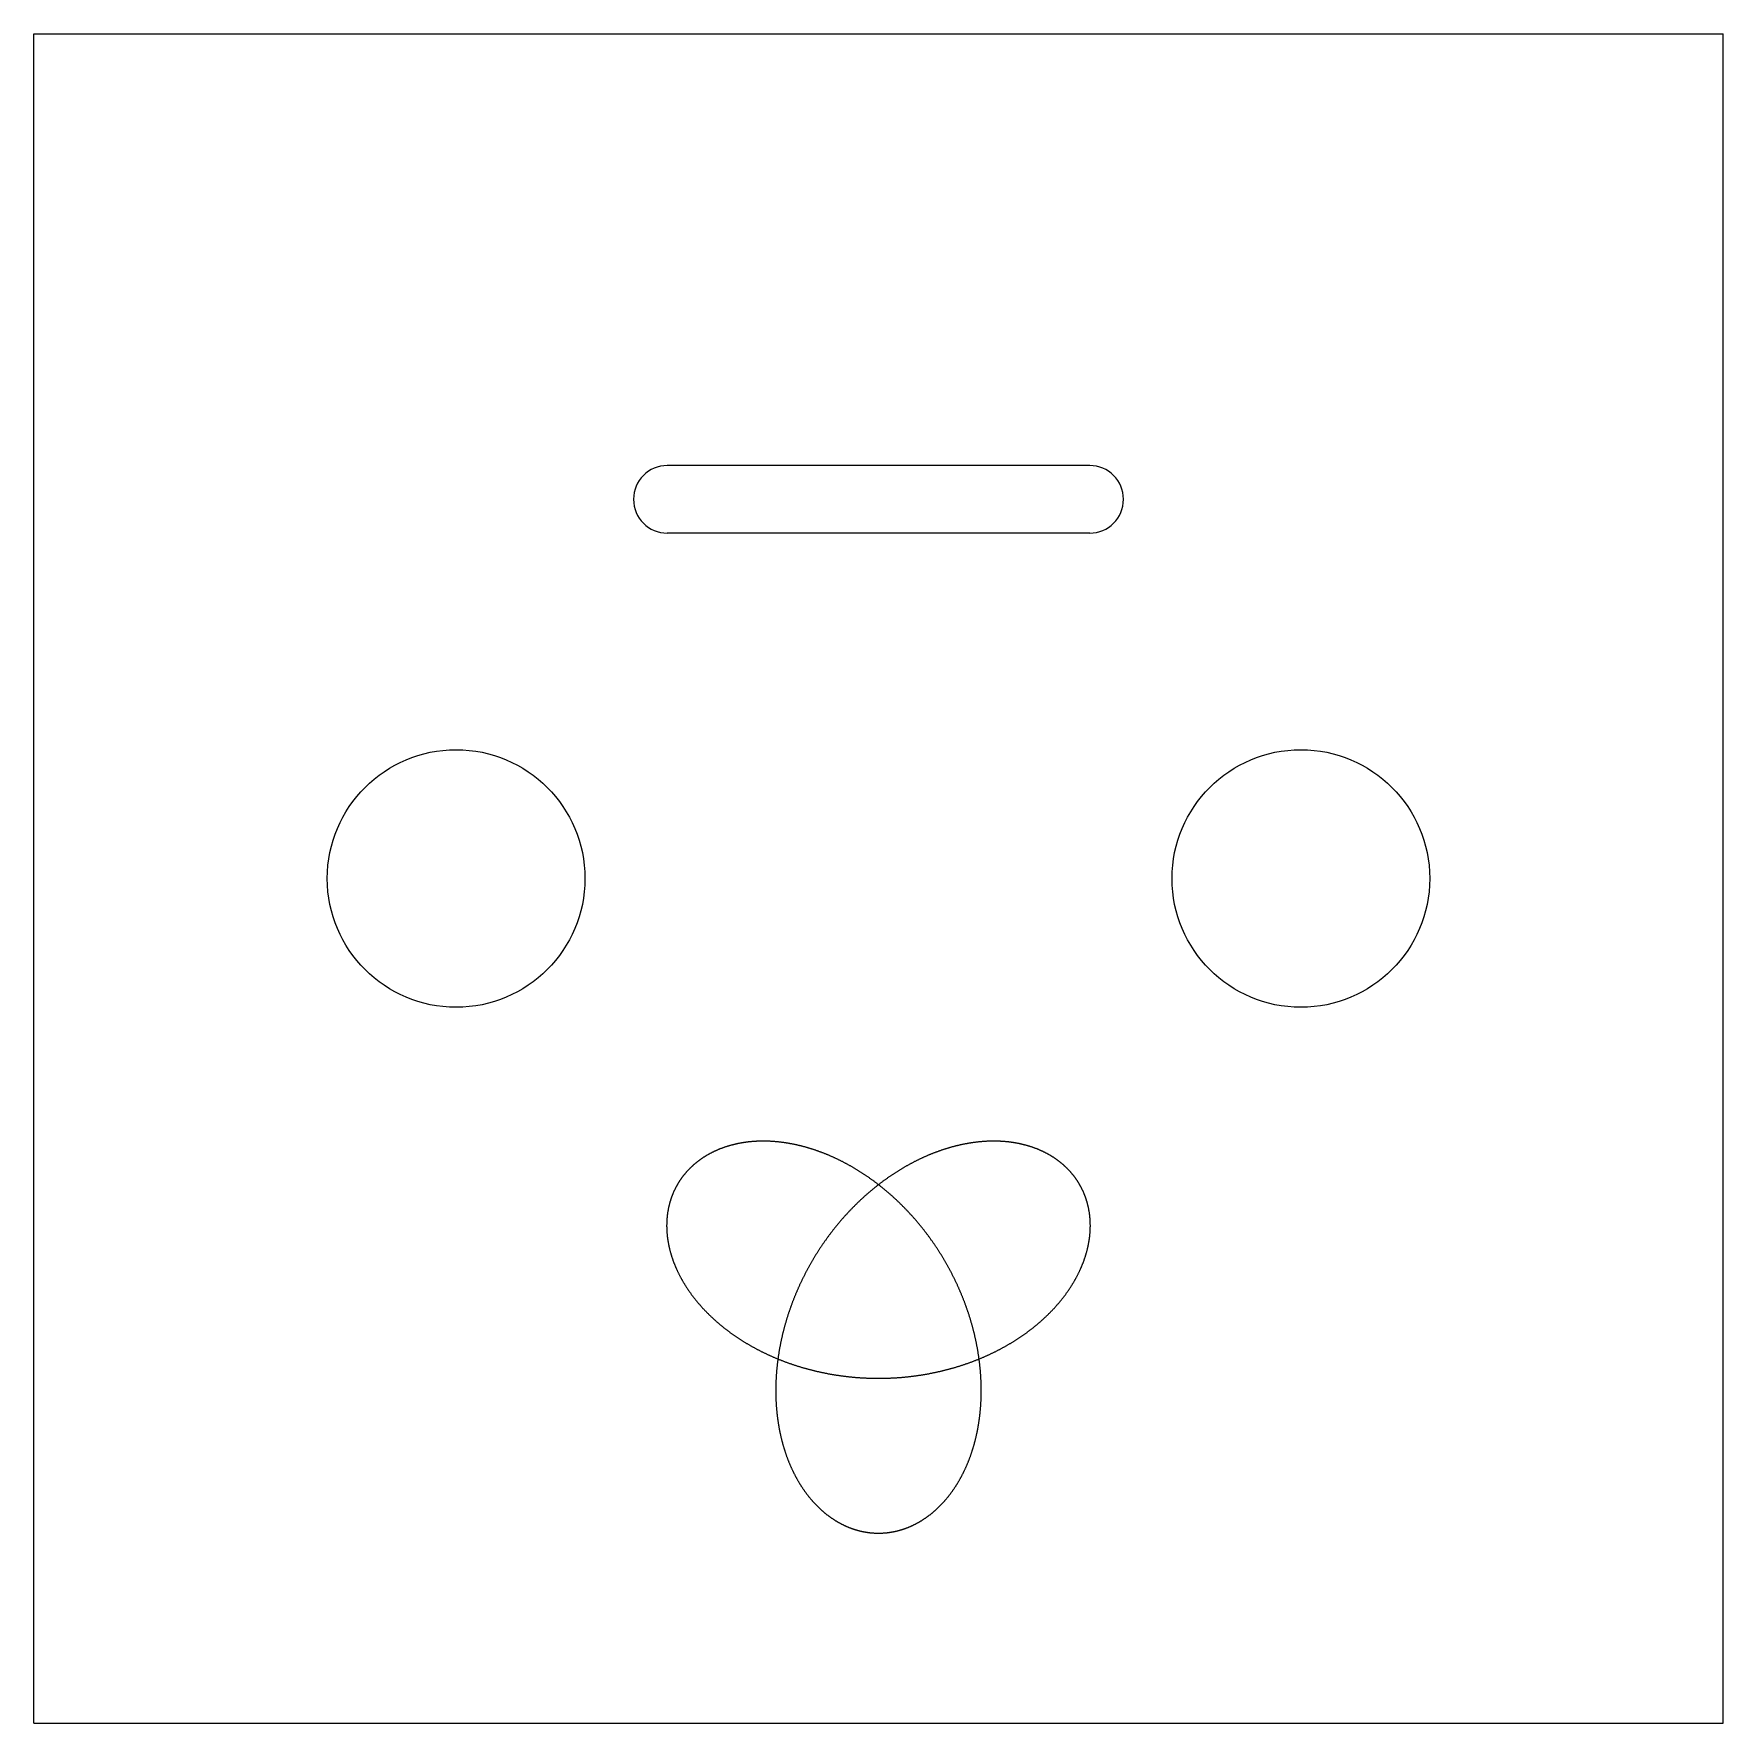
# Model space of a CAD drawing. Header units: metres. Extents: x 0 to 80, y 0 to 80.
import ezdxf

# ---------------------------------------------------------------- set-up
doc = ezdxf.new("R2010")
doc.units = ezdxf.units.M

msp = doc.modelspace()

# ---------------------------------------------------------------- linework, layer by layer
for p, q in [((0, 0), (0, 80)), ((0, 80), (80, 80)), ((80, 0), (80, 80)), ((50, 59.555416), (30, 59.555416)), ((50, 56.355416), (30, 56.355416)), ((0, 0), (80, 0))]:
    msp.add_line(p, q)
for centre in [(20, 40), (60, 40)]:
    msp.add_circle(centre, 6.1)
for centre, start, end in [((30, 57.955416), 90, 270), ((50, 57.955416), 0, 90), ((50, 57.955416), 270, 0)]:
    msp.add_arc(centre, 1.6, start, end)
at = {"layer": 'ENGRAVE'}
msp.add_lwpolyline([(40, 16.333333), (40.031998, 16.333372), (40.063995, 16.33349), (40.095992, 16.333685), (40.127987, 16.333959), (40.159982, 16.334311), (40.191974, 16.334741), (40.223965, 16.335249), (40.255953, 16.335835), (40.287939, 16.3365), (40.319922, 16.337242), (40.351901, 16.338063), (40.383877, 16.338962), (40.415849, 16.339939), (40.447816, 16.340994), (40.479779, 16.342127), (40.511737, 16.343338), (40.54369, 16.344627), (40.575637, 16.345995), (40.607578, 16.34744), (40.639512, 16.348963), (40.67144, 16.350565), (40.703362, 16.352244), (40.735275, 16.354001), (40.767182, 16.355836), (40.79908, 16.357749), (40.83097, 16.35974), (40.862851, 16.361808), (40.894724, 16.363955), (40.926587, 16.366179), (40.958441, 16.368481), (40.990284, 16.370861), (41.022118, 16.373318), (41.053941, 16.375853), (41.085752, 16.378466), (41.117553, 16.381156), (41.149342, 16.383924), (41.18112, 16.386769), (41.212884, 16.389691), (41.244637, 16.392692), (41.276376, 16.395769), (41.308103, 16.398924), (41.339816, 16.402156), (41.371515, 16.405465), (41.403199, 16.408852), (41.434869, 16.412316), (41.466525, 16.415857), (41.498165, 16.419475), (41.52979, 16.42317), (41.561398, 16.426941), (41.592991, 16.43079), (41.624567, 16.434716), (41.656127, 16.438719), (41.687669, 16.442798), (41.719193, 16.446954), (41.7507, 16.451187), (41.782189, 16.455496), (41.81366, 16.459882), (41.845111, 16.464344), (41.876544, 16.468883), (41.907957, 16.473498), (41.93935, 16.478189), (41.970723, 16.482957), (42.002076, 16.487801), (42.033408, 16.49272), (42.06472, 16.497716), (42.096009, 16.502788), (42.127277, 16.507936), (42.158523, 16.51316), (42.189747, 16.518459), (42.220948, 16.523834), (42.252126, 16.529285), (42.283281, 16.534811), (42.314412, 16.540412), (42.345519, 16.546089), (42.376602, 16.551842), (42.407661, 16.557669), (42.438694, 16.563572), (42.469702, 16.56955), (42.500685, 16.575603), (42.531642, 16.58173), (42.562573, 16.587933), (42.593477, 16.59421), (42.624354, 16.600562), (42.655204, 16.606989), (42.686027, 16.61349), (42.716822, 16.620065), (42.747589, 16.626715), (42.778327, 16.633439), (42.809037, 16.640237), (42.839718, 16.647109), (42.870369, 16.654056), (42.900991, 16.661076), (42.931582, 16.668169), (42.962144, 16.675337), (42.992674, 16.682578), (43.023174, 16.689892), (43.053643, 16.69728), (43.08408, 16.704741), (43.114485, 16.712275), (43.144858, 16.719883), (43.175198, 16.727563), (43.205506, 16.735316), (43.23578, 16.743142), (43.266021, 16.75104), (43.296229, 16.759012), (43.326402, 16.767055), (43.356541, 16.775171), (43.386645, 16.783359), (43.416714, 16.791619), (43.446748, 16.799951), (43.476746, 16.808355), (43.506709, 16.816831), (43.536635, 16.825379), (43.566525, 16.833998), (43.596377, 16.842688), (43.626193, 16.85145), (43.655971, 16.860283), (43.685712, 16.869187), (43.715414, 16.878162), (43.745078, 16.887208), (43.774704, 16.896324), (43.80429, 16.905511), (43.833837, 16.914769), (43.863345, 16.924097), (43.892813, 16.933495), (43.92224, 16.942963), (43.951627, 16.952501), (43.980973, 16.962109), (44.010278, 16.971787), (44.039542, 16.981534), (44.068764, 16.991351), (44.097945, 17.001236), (44.127082, 17.011191), (44.156178, 17.021216), (44.18523, 17.031309), (44.214239, 17.04147), (44.243205, 17.051701), (44.272127, 17.061999), (44.301005, 17.072367), (44.329838, 17.082802), (44.358627, 17.093305), (44.387371, 17.103877), (44.41607, 17.114516), (44.444723, 17.125223), (44.473331, 17.135997), (44.501892, 17.146838), (44.530407, 17.157747), (44.558875, 17.168723), (44.587296, 17.179766), (44.61567, 17.190875), (44.643996, 17.202051), (44.672275, 17.213294), (44.700505, 17.224602), (44.728687, 17.235977), (44.75682, 17.247418), (44.784904, 17.258925), (44.812939, 17.270497), (44.840924, 17.282135), (44.86886, 17.293838), (44.896745, 17.305607), (44.92458, 17.31744), (44.952364, 17.329339), (44.980097, 17.341302), (45.007779, 17.353329), (45.035409, 17.365422), (45.062988, 17.377578), (45.090514, 17.389798), (45.117988, 17.402082), (45.145409, 17.41443), (45.172778, 17.426842), (45.200093, 17.439317), (45.227354, 17.451855), (45.254562, 17.464456), (45.281716, 17.47712), (45.308815, 17.489847), (45.33586, 17.502637), (45.36285, 17.515488), (45.389785, 17.528402), (45.416664, 17.541378), (45.443487, 17.554416), (45.470255, 17.567515), (45.496967, 17.580676), (45.523621, 17.593899), (45.55022, 17.607182), (45.576761, 17.620526), (45.603244, 17.633931), (45.62967, 17.647397), (45.656039, 17.660923), (45.682349, 17.67451), (45.708601, 17.688156), (45.734794, 17.701862), (45.760928, 17.715628), (45.787003, 17.729453), (45.813019, 17.743338), (45.838975, 17.757282), (45.864871, 17.771284), (45.890706, 17.785346), (45.916482, 17.799466), (45.942196, 17.813644), (45.96785, 17.82788), (45.993442, 17.842175), (46.018973, 17.856527), (46.044442, 17.870937), (46.069849, 17.885404), (46.095193, 17.899928), (46.120475, 17.914509), (46.145695, 17.929147), (46.170851, 17.943841), (46.195944, 17.958592), (46.220974, 17.9734), (46.245939, 17.988263), (46.270841, 18.003181), (46.295678, 18.018156), (46.320451, 18.033186), (46.345159, 18.048271), (46.369802, 18.063411), (46.39438, 18.078605), (46.418892, 18.093854), (46.443338, 18.109158), (46.467719, 18.124516), (46.492033, 18.139927), (46.516281, 18.155392), (46.540462, 18.170911), (46.564576, 18.186483), (46.588622, 18.202109), (46.612602, 18.217787), (46.636513, 18.233517), (46.660357, 18.2493), (46.684132, 18.265136), (46.707839, 18.281023), (46.731478, 18.296962), (46.755047, 18.312953), (46.778548, 18.328995), (46.801979, 18.345088), (46.82534, 18.361232), (46.848632, 18.377427), (46.871854, 18.393672), (46.895005, 18.409968), (46.918086, 18.426314), (46.941096, 18.442709), (46.964036, 18.459154), (46.986904, 18.475648), (47.0097, 18.492192), (47.032426, 18.508784), (47.055079, 18.525425), (47.07766, 18.542115), (47.100169, 18.558852), (47.122605, 18.575638), (47.144969, 18.592472), (47.16726, 18.609353), (47.189477, 18.626281), (47.211621, 18.643257), (47.233692, 18.660279), (47.255688, 18.677348), (47.277611, 18.694463), (47.299459, 18.711625), (47.321233, 18.728832), (47.342933, 18.746085), (47.364557, 18.763384), (47.386106, 18.780727), (47.40758, 18.798116), (47.428979, 18.815549), (47.450302, 18.833027), (47.471548, 18.85055), (47.492719, 18.868116), (47.513813, 18.885726), (47.534831, 18.903379), (47.555772, 18.921076), (47.576636, 18.938816), (47.597423, 18.956599), (47.618133, 18.974424), (47.638765, 18.992292), (47.659319, 19.010201), (47.679795, 19.028153), (47.700193, 19.046146), (47.720513, 19.06418), (47.740754, 19.082256), (47.760917, 19.100372), (47.781, 19.118529), (47.801005, 19.136727), (47.82093, 19.154964), (47.840775, 19.173241), (47.860541, 19.191558), (47.880227, 19.209914), (47.899833, 19.22831), (47.919359, 19.246744), (47.938804, 19.265217), (47.958168, 19.283728), (47.977452, 19.302277), (47.996655, 19.320864), (48.015776, 19.339489), (48.034816, 19.358151), (48.053775, 19.37685), (48.072652, 19.395586), (48.091447, 19.414358), (48.110159, 19.433167), (48.12879, 19.452012), (48.147338, 19.470892), (48.165804, 19.489808), (48.184186, 19.50876), (48.202486, 19.527746), (48.220703, 19.546767), (48.238836, 19.565823), (48.256886, 19.584913), (48.274852, 19.604036), (48.292734, 19.623194), (48.310533, 19.642385), (48.328247, 19.661609), (48.345877, 19.680866), (48.363422, 19.700155), (48.380883, 19.719477), (48.398259, 19.738831), (48.41555, 19.758217), (48.432755, 19.777635), (48.449876, 19.797084), (48.466911, 19.816563), (48.48386, 19.836074), (48.500724, 19.855615), (48.517502, 19.875187), (48.534194, 19.894788), (48.550799, 19.914419), (48.567318, 19.934079), (48.583751, 19.953769), (48.600097, 19.973488), (48.616356, 19.993235), (48.632528, 20.01301), (48.648613, 20.032814), (48.66461, 20.052645), (48.680521, 20.072504), (48.696343, 20.09239), (48.712078, 20.112303), (48.727725, 20.132243), (48.743284, 20.152209), (48.758755, 20.172201), (48.774138, 20.19222), (48.789432, 20.212264), (48.804638, 20.232333), (48.819755, 20.252427), (48.834783, 20.272546), (48.849722, 20.292689), (48.864572, 20.312857), (48.879333, 20.333049), (48.894005, 20.353264), (48.908587, 20.373503), (48.923079, 20.393764), (48.937482, 20.414049), (48.951795, 20.434356), (48.966018, 20.454685), (48.98015, 20.475037), (48.994193, 20.49541), (49.008145, 20.515804), (49.022006, 20.53622), (49.035777, 20.556656), (49.049458, 20.577113), (49.063047, 20.59759), (49.076545, 20.618088), (49.089953, 20.638605), (49.103269, 20.659141), (49.116494, 20.679697), (49.129627, 20.700271), (49.142669, 20.720864), (49.155619, 20.741475), (49.168477, 20.762105), (49.181244, 20.782752), (49.193918, 20.803416), (49.206501, 20.824098), (49.218991, 20.844796), (49.231389, 20.865511), (49.243695, 20.886242), (49.255908, 20.90699), (49.268028, 20.927753), (49.280056, 20.948531), (49.29199, 20.969325), (49.303832, 20.990133), (49.315581, 21.010956), (49.327237, 21.031793), (49.3388, 21.052644), (49.350269, 21.073509), (49.361645, 21.094387), (49.372927, 21.115279), (49.384116, 21.136183), (49.395211, 21.1571), (49.406213, 21.178029), (49.41712, 21.19897), (49.427934, 21.219922), (49.438654, 21.240886), (49.449279, 21.261861), (49.459811, 21.282847), (49.470248, 21.303843), (49.480591, 21.324849), (49.490839, 21.345866), (49.500993, 21.366892), (49.511052, 21.387927), (49.521016, 21.408971), (49.530886, 21.430024), (49.540661, 21.451086), (49.550341, 21.472155), (49.559926, 21.493233), (49.569416, 21.514317), (49.578811, 21.53541), (49.588111, 21.556509), (49.597316, 21.577615), (49.606425, 21.598727), (49.615439, 21.619845), (49.624357, 21.640969), (49.63318, 21.662099), (49.641908, 21.683233), (49.650539, 21.704373), (49.659075, 21.725517), (49.667516, 21.746666), (49.67586, 21.767818), (49.684109, 21.788974), (49.692261, 21.810134), (49.700318, 21.831297), (49.708279, 21.852462), (49.716143, 21.873631), (49.723912, 21.894801), (49.731584, 21.915973), (49.73916, 21.937147), (49.746639, 21.958322), (49.754023, 21.979499), (49.76131, 22.000676), (49.7685, 22.021853), (49.775594, 22.043031), (49.782592, 22.064208), (49.789493, 22.085385), (49.796297, 22.106561), (49.803005, 22.127737), (49.809616, 22.148911), (49.81613, 22.170083), (49.822548, 22.191253), (49.828869, 22.212421), (49.835093, 22.233587), (49.84122, 22.254749), (49.84725, 22.275909), (49.853183, 22.297065), (49.85902, 22.318218), (49.864759, 22.339366), (49.870401, 22.36051), (49.875947, 22.38165), (49.881395, 22.402784), (49.886746, 22.423914), (49.892, 22.445037), (49.897157, 22.466155), (49.902217, 22.487267), (49.90718, 22.508373), (49.912045, 22.529472), (49.916813, 22.550563), (49.921484, 22.571648), (49.926058, 22.592725), (49.930535, 22.613794), (49.934914, 22.634855), (49.939196, 22.655907), (49.943381, 22.676951), (49.947468, 22.697985), (49.951458, 22.71901), (49.955351, 22.740025), (49.959146, 22.761031), (49.962845, 22.782026), (49.966445, 22.80301), (49.969949, 22.823984), (49.973355, 22.844946), (49.976664, 22.865897), (49.979875, 22.886837), (49.982989, 22.907764), (49.986006, 22.928679), (49.988926, 22.949581), (49.991748, 22.97047), (49.994472, 22.991346), (49.9971, 23.012208), (49.99963, 23.033057), (50.002063, 23.053891), (50.004399, 23.074711), (50.006637, 23.095516), (50.008778, 23.116306), (50.010822, 23.137081), (50.012768, 23.15784), (50.014618, 23.178583), (50.01637, 23.19931), (50.018025, 23.220021), (50.019583, 23.240715), (50.021043, 23.261391), (50.022407, 23.28205), (50.023673, 23.302692), (50.024843, 23.323315), (50.025915, 23.343921), (50.02689, 23.364507), (50.027769, 23.385075), (50.02855, 23.405623), (50.029234, 23.426153), (50.029822, 23.446662), (50.030312, 23.467151), (50.030706, 23.48762), (50.031003, 23.508068), (50.031203, 23.528496), (50.031306, 23.548902), (50.031313, 23.569286), (50.031223, 23.589649), (50.031036, 23.60999), (50.030753, 23.630308), (50.030373, 23.650603), (50.029897, 23.670876), (50.029324, 23.691125), (50.028655, 23.711351), (50.027889, 23.731553), (50.027028, 23.75173), (50.026069, 23.771884), (50.025015, 23.792012), (50.023864, 23.812116), (50.022618, 23.832194), (50.021275, 23.852246), (50.019836, 23.872273), (50.018301, 23.892274), (50.01667, 23.912248), (50.014944, 23.932195), (50.013121, 23.952115), (50.011203, 23.972008), (50.009189, 23.991873), (50.00708, 24.01171), (50.004875, 24.031519), (50.002574, 24.0513), (50.000178, 24.071052), (49.997687, 24.090774), (49.9951, 24.110468), (49.992418, 24.130132), (49.989641, 24.149765), (49.986769, 24.169369), (49.983802, 24.188942), (49.98074, 24.208484), (49.977583, 24.227996), (49.974331, 24.247476), (49.970984, 24.266924), (49.967543, 24.28634), (49.964007, 24.305724), (49.960377, 24.325076), (49.956652, 24.344395), (49.952833, 24.363681), (49.948919, 24.382933), (49.944912, 24.402152), (49.94081, 24.421337), (49.936614, 24.440488), (49.932325, 24.459604), (49.927941, 24.478686), (49.923464, 24.497733), (49.918893, 24.516744), (49.914229, 24.53572), (49.909471, 24.55466), (49.904619, 24.573563), (49.899675, 24.592431), (49.894637, 24.611261), (49.889506, 24.630055), (49.884282, 24.648811), (49.878965, 24.66753), (49.873555, 24.686211), (49.868052, 24.704854), (49.862457, 24.723459), (49.85677, 24.742025), (49.85099, 24.760552), (49.845117, 24.77904), (49.839153, 24.797489), (49.833096, 24.815898), (49.826947, 24.834267), (49.820707, 24.852595), (49.814374, 24.870883), (49.80795, 24.889131), (49.801435, 24.907337), (49.794828, 24.925502), (49.788129, 24.943625), (49.78134, 24.961706), (49.774459, 24.979745), (49.767487, 24.997742), (49.760424, 25.015696), (49.753271, 25.033607), (49.746027, 25.051475), (49.738692, 25.069299), (49.731267, 25.08708), (49.723752, 25.104816), (49.716147, 25.122509), (49.708451, 25.140156), (49.700666, 25.157759), (49.692791, 25.175317), (49.684826, 25.192829), (49.676772, 25.210296), (49.668628, 25.227717), (49.660395, 25.245092), (49.652073, 25.26242), (49.643662, 25.279702), (49.635162, 25.296937), (49.626573, 25.314124), (49.617896, 25.331264), (49.60913, 25.348357), (49.600276, 25.365401), (49.591333, 25.382398), (49.582303, 25.399345), (49.573185, 25.416245), (49.563979, 25.433095), (49.554685, 25.449895), (49.545304, 25.466647), (49.535835, 25.483348), (49.526279, 25.5), (49.516637, 25.516601), (49.506907, 25.533152), (49.49709, 25.549652), (49.487187, 25.566101), (49.477198, 25.582499), (49.467122, 25.598845), (49.45696, 25.61514), (49.446712, 25.631382), (49.436378, 25.647572), (49.425958, 25.66371), (49.415453, 25.679795), (49.404863, 25.695827), (49.394187, 25.711805), (49.383426, 25.72773), (49.37258, 25.743602), (49.36165, 25.759419), (49.350635, 25.775182), (49.339535, 25.790891), (49.328351, 25.806545), (49.317083, 25.822144), (49.305732, 25.837687), (49.294296, 25.853176), (49.282777, 25.868608), (49.271174, 25.883985), (49.259488, 25.899305), (49.247719, 25.91457), (49.235867, 25.929777), (49.223932, 25.944928), (49.211915, 25.960021), (49.199815, 25.975057), (49.187633, 25.990035), (49.175369, 26.004956), (49.163023, 26.019819), (49.150596, 26.034623), (49.138086, 26.049369), (49.125496, 26.064056), (49.112824, 26.078684), (49.100071, 26.093253), (49.087238, 26.107762), (49.074324, 26.122212), (49.061329, 26.136601), (49.048254, 26.150931), (49.035099, 26.1652), (49.021864, 26.179409), (49.00855, 26.193557), (48.995156, 26.207644), (48.981682, 26.221669), (48.96813, 26.235633), (48.954498, 26.249536), (48.940788, 26.263376), (48.926999, 26.277154), (48.913132, 26.29087), (48.899186, 26.304524), (48.885163, 26.318114), (48.871062, 26.331641), (48.856883, 26.345106), (48.842627, 26.358506), (48.828293, 26.371843), (48.813883, 26.385116), (48.799395, 26.398325), (48.784832, 26.41147), (48.770191, 26.42455), (48.755475, 26.437566), (48.740682, 26.450516), (48.725814, 26.463401), (48.71087, 26.476221), (48.695851, 26.488975), (48.680757, 26.501664), (48.665587, 26.514286), (48.650343, 26.526842), (48.635024, 26.539332), (48.619631, 26.551755), (48.604164, 26.564111), (48.588623, 26.5764), (48.573008, 26.588622), (48.55732, 26.600777), (48.541558, 26.612864), (48.525723, 26.624883), (48.509816, 26.636833), (48.493836, 26.648716), (48.477783, 26.66053), (48.461658, 26.672276), (48.445461, 26.683952), (48.429193, 26.69556), (48.412852, 26.707098), (48.396441, 26.718567), (48.379958, 26.729966), (48.363405, 26.741296), (48.346781, 26.752555), (48.330086, 26.763745), (48.313321, 26.774863), (48.296486, 26.785912), (48.279582, 26.796889), (48.262608, 26.807795), (48.245564, 26.818631), (48.228452, 26.829395), (48.21127, 26.840087), (48.19402, 26.850708), (48.176702, 26.861256), (48.159315, 26.871733), (48.141861, 26.882138), (48.124339, 26.892469), (48.106749, 26.902729), (48.089092, 26.912915), (48.071368, 26.923029), (48.053578, 26.933069), (48.035721, 26.943036), (48.017797, 26.95293), (47.999808, 26.96275), (47.981752, 26.972495), (47.963631, 26.982167), (47.945445, 26.991765), (47.927194, 27.001288), (47.908878, 27.010737), (47.890497, 27.020111), (47.872052, 27.02941), (47.853543, 27.038634), (47.834969, 27.047783), (47.816333, 27.056856), (47.797632, 27.065854), (47.778869, 27.074776), (47.760043, 27.083622), (47.741154, 27.092392), (47.722203, 27.101086), (47.703189, 27.109703), (47.684114, 27.118244), (47.664977, 27.126708), (47.645779, 27.135095), (47.626519, 27.143405), (47.607199, 27.151638), (47.587818, 27.159794), (47.568376, 27.167872), (47.548875, 27.175873), (47.529313, 27.183796), (47.509692, 27.19164), (47.490011, 27.199407), (47.470272, 27.207096), (47.450473, 27.214706), (47.430616, 27.222237), (47.410701, 27.22969), (47.390727, 27.237064), (47.370696, 27.244358), (47.350607, 27.251574), (47.330461, 27.258711), (47.310258, 27.265768), (47.289997, 27.272745), (47.269681, 27.279643), (47.249308, 27.286461), (47.228879, 27.293198), (47.208395, 27.299856), (47.187855, 27.306434), (47.167259, 27.312931), (47.146609, 27.319347), (47.125904, 27.325683), (47.105145, 27.331938), (47.084332, 27.338112), (47.063465, 27.344205), (47.042544, 27.350217), (47.02157, 27.356147), (47.000542, 27.361996), (46.979462, 27.367763), (46.95833, 27.373449), (46.937145, 27.379053), (46.915908, 27.384574), (46.89462, 27.390014), (46.87328, 27.395372), (46.851889, 27.400647), (46.830447, 27.405839), (46.808955, 27.41095), (46.787412, 27.415977), (46.765819, 27.420921), (46.744176, 27.425783), (46.722484, 27.430562), (46.700743, 27.435257), (46.678953, 27.439869), (46.657114, 27.444398), (46.635226, 27.448843), (46.613291, 27.453204), (46.591307, 27.457482), (46.569277, 27.461676), (46.547198, 27.465786), (46.525073, 27.469812), (46.502902, 27.473754), (46.480683, 27.477612), (46.458419, 27.481385), (46.436109, 27.485073), (46.413753, 27.488677), (46.391352, 27.492197), (46.368906, 27.495631), (46.346415, 27.498981), (46.323879, 27.502246), (46.3013, 27.505426), (46.278677, 27.50852), (46.25601, 27.511529), (46.2333, 27.514453), (46.210546, 27.517292), (46.187751, 27.520045), (46.164912, 27.522712), (46.142032, 27.525293), (46.119109, 27.527789), (46.096146, 27.530199), (46.07314, 27.532523), (46.050094, 27.534761), (46.027008, 27.536912), (46.00388, 27.538977), (45.980713, 27.540956), (45.957506, 27.542849), (45.934259, 27.544655), (45.910973, 27.546375), (45.887649, 27.548007), (45.864285, 27.549554), (45.840883, 27.551013), (45.817443, 27.552385), (45.793966, 27.553671), (45.770451, 27.554869), (45.746898, 27.555981), (45.723309, 27.557005), (45.699684, 27.557942), (45.676022, 27.558792), (45.652324, 27.559554), (45.62859, 27.560229), (45.604821, 27.560816), (45.581017, 27.561316), (45.557178, 27.561728), (45.533304, 27.562052), (45.509396, 27.562289), (45.485455, 27.562437), (45.46148, 27.562498), (45.437471, 27.562471), (45.41343, 27.562356), (45.389356, 27.562153), (45.365249, 27.561862), (45.34111, 27.561482), (45.31694, 27.561015), (45.292738, 27.560459), (45.268505, 27.559815), (45.244241, 27.559082), (45.219946, 27.558261), (45.195621, 27.557351), (45.171266, 27.556353), (45.146881, 27.555267), (45.122467, 27.554092), (45.098024, 27.552828), (45.073552, 27.551475), (45.049052, 27.550034), (45.024524, 27.548504), (44.999967, 27.546885), (44.975383, 27.545177), (44.950772, 27.54338), (44.926134, 27.541495), (44.901469, 27.53952), (44.876778, 27.537456), (44.852061, 27.535304), (44.827318, 27.533062), (44.80255, 27.530731), (44.777756, 27.528311), (44.752938, 27.525802), (44.728095, 27.523204), (44.703228, 27.520516), (44.678338, 27.51774), (44.653423, 27.514874), (44.628486, 27.511918), (44.603525, 27.508874), (44.578542, 27.50574), (44.553536, 27.502516), (44.528508, 27.499204), (44.503459, 27.495802), (44.478388, 27.49231), (44.453296, 27.488729), (44.428184, 27.485059), (44.40305, 27.481299), (44.377897, 27.47745), (44.352724, 27.473511), (44.327531, 27.469483), (44.302319, 27.465366), (44.277088, 27.461158), (44.251838, 27.456862), (44.22657, 27.452475), (44.201284, 27.448), (44.175981, 27.443435), (44.150659, 27.43878), (44.125321, 27.434035), (44.099966, 27.429202), (44.074595, 27.424278), (44.049207, 27.419265), (44.023804, 27.414163), (43.998385, 27.408971), (43.972951, 27.40369), (43.947502, 27.398319), (43.922038, 27.392858), (43.89656, 27.387308), (43.871068, 27.381669), (43.845562, 27.37594), (43.820043, 27.370122), (43.794511, 27.364214), (43.768967, 27.358216), (43.743409, 27.35213), (43.71784, 27.345954), (43.692259, 27.339688), (43.666667, 27.333333), (43.641063, 27.326889), (43.615448, 27.320356), (43.589823, 27.313733), (43.564188, 27.307021), (43.538543, 27.300219), (43.512888, 27.293328), (43.487224, 27.286349), (43.461551, 27.27928), (43.435869, 27.272121), (43.410179, 27.264874), (43.38448, 27.257537), (43.358774, 27.250112), (43.333061, 27.242597), (43.30734, 27.234994), (43.281613, 27.227301), (43.255879, 27.21952), (43.230139, 27.211649), (43.204394, 27.20369), (43.178642, 27.195642), (43.152886, 27.187505), (43.127124, 27.179279), (43.101358, 27.170965), (43.075587, 27.162562), (43.049813, 27.15407), (43.024035, 27.14549), (42.998253, 27.136821), (42.972469, 27.128064), (42.946681, 27.119218), (42.920891, 27.110284), (42.8951, 27.101262), (42.869306, 27.092151), (42.843511, 27.082953), (42.817714, 27.073666), (42.791917, 27.06429), (42.766119, 27.054827), (42.740321, 27.045276), (42.714523, 27.035637), (42.688725, 27.02591), (42.662928, 27.016095), (42.637132, 27.006192), (42.611337, 26.996202), (42.585544, 26.986124), (42.559753, 26.975958), (42.533964, 26.965705), (42.508177, 26.955364), (42.482394, 26.944937), (42.456613, 26.934421), (42.430836, 26.923819), (42.405063, 26.913129), (42.379294, 26.902352), (42.353529, 26.891489), (42.327769, 26.880538), (42.302014, 26.8695), (42.276264, 26.858376), (42.25052, 26.847165), (42.224782, 26.835867), (42.19905, 26.824483), (42.173325, 26.813012), (42.147606, 26.801455), (42.121895, 26.789811), (42.096191, 26.778082), (42.070494, 26.766266), (42.044806, 26.754364), (42.019127, 26.742376), (41.993456, 26.730302), (41.967794, 26.718142), (41.942141, 26.705897), (41.916498, 26.693566), (41.890865, 26.68115), (41.865242, 26.668648), (41.83963, 26.65606), (41.814028, 26.643388), (41.788438, 26.63063), (41.762859, 26.617788), (41.737291, 26.60486), (41.711736, 26.591848), (41.686194, 26.57875), (41.660663, 26.565568), (41.635146, 26.552302), (41.609642, 26.538951), (41.584152, 26.525516), (41.558675, 26.511996), (41.533213, 26.498393), (41.507765, 26.484705), (41.482332, 26.470934), (41.456914, 26.457078), (41.431512, 26.443139), (41.406125, 26.429117), (41.380754, 26.415011), (41.355399, 26.400821), (41.330061, 26.386549), (41.30474, 26.372193), (41.279436, 26.357754), (41.254149, 26.343233), (41.228881, 26.328628), (41.20363, 26.313941), (41.178398, 26.299172), (41.153184, 26.28432), (41.127989, 26.269386), (41.102814, 26.254369), (41.077658, 26.239271), (41.052522, 26.224091), (41.027406, 26.208828), (41.002311, 26.193485), (40.977236, 26.17806), (40.952183, 26.162553), (40.927151, 26.146965), (40.90214, 26.131296), (40.877151, 26.115546), (40.852185, 26.099715), (40.827241, 26.083804), (40.802319, 26.067812), (40.777421, 26.051739), (40.752547, 26.035586), (40.727696, 26.019353), (40.702869, 26.00304), (40.678066, 25.986647), (40.653288, 25.970174), (40.628534, 25.953622), (40.603806, 25.93699), (40.579103, 25.920279), (40.554426, 25.903489), (40.529775, 25.88662), (40.50515, 25.869672), (40.480551, 25.852645), (40.45598, 25.83554), (40.431436, 25.818356), (40.406919, 25.801094), (40.38243, 25.783754), (40.357968, 25.766336), (40.333536, 25.74884), (40.309131, 25.731266), (40.284756, 25.713615), (40.26041, 25.695887), (40.236093, 25.678082), (40.211806, 25.660199), (40.187548, 25.64224), (40.163321, 25.624204), (40.139125, 25.606091), (40.11496, 25.587902), (40.090825, 25.569637), (40.066722, 25.551296), (40.042651, 25.532879), (40.018611, 25.514386), (39.994604, 25.495818), (39.970629, 25.477174), (39.946688, 25.458455), (39.922779, 25.439662), (39.898903, 25.420793), (39.875061, 25.40185), (39.851253, 25.382832), (39.82748, 25.36374), (39.80374, 25.344574), (39.780035, 25.325333), (39.756366, 25.306019), (39.732731, 25.286632), (39.709132, 25.267171), (39.685569, 25.247637), (39.662042, 25.228029), (39.638552, 25.208349), (39.615098, 25.188596), (39.59168, 25.168771), (39.5683, 25.148873), (39.544958, 25.128903), (39.521653, 25.108861), (39.498386, 25.088748), (39.475157, 25.068562), (39.451967, 25.048306), (39.428815, 25.027978), (39.405703, 25.007579), (39.38263, 24.98711), (39.359596, 24.966569), (39.336602, 24.945959), (39.313648, 24.925278), (39.290735, 24.904527), (39.267862, 24.883706), (39.24503, 24.862816), (39.222239, 24.841856), (39.19949, 24.820827), (39.176782, 24.799729), (39.154116, 24.778562), (39.131492, 24.757326), (39.108911, 24.736022), (39.086372, 24.71465), (39.063877, 24.69321), (39.041424, 24.671702), (39.019015, 24.650126), (38.996649, 24.628483), (38.974328, 24.606773), (38.952051, 24.584996), (38.929818, 24.563152), (38.90763, 24.541241), (38.885486, 24.519264), (38.863388, 24.497221), (38.841336, 24.475112), (38.819329, 24.452937), (38.797368, 24.430697), (38.775454, 24.408391), (38.753585, 24.386021), (38.731764, 24.363585), (38.709989, 24.341085), (38.688262, 24.318521), (38.666582, 24.295892), (38.64495, 24.2732), (38.623365, 24.250443), (38.601829, 24.227623), (38.580341, 24.20474), (38.558902, 24.181794), (38.537512, 24.158785), (38.51617, 24.135713), (38.494879, 24.112579), (38.473636, 24.089382), (38.452444, 24.066124), (38.431302, 24.042804), (38.41021, 24.019423), (38.389168, 23.99598), (38.368178, 23.972476), (38.347238, 23.948912), (38.32635, 23.925286), (38.305513, 23.901601), (38.284728, 23.877855), (38.263994, 23.85405), (38.243313, 23.830185), (38.222685, 23.806261), (38.202109, 23.782277), (38.181585, 23.758235), (38.161115, 23.734134), (38.140699, 23.709974), (38.120335, 23.685756), (38.100026, 23.661481), (38.07977, 23.637147), (38.059569, 23.612756), (38.039422, 23.588308), (38.01933, 23.563803), (37.999293, 23.539241), (37.979311, 23.514623), (37.959384, 23.489949), (37.939513, 23.465218), (37.919697, 23.440432), (37.899938, 23.41559), (37.880235, 23.390693), (37.860588, 23.365741), (37.840998, 23.340734), (37.821464, 23.315673), (37.801988, 23.290558), (37.782569, 23.265388), (37.763207, 23.240165), (37.743903, 23.214888), (37.724657, 23.189558), (37.705469, 23.164176), (37.68634, 23.13874), (37.667269, 23.113252), (37.648256, 23.087712), (37.629303, 23.062119), (37.610409, 23.036476), (37.591574, 23.01078), (37.572799, 22.985034), (37.554083, 22.959236), (37.535428, 22.933388), (37.516833, 22.90749), (37.498298, 22.881541), (37.479823, 22.855543), (37.46141, 22.829495), (37.443057, 22.803398), (37.424766, 22.777252), (37.406535, 22.751056), (37.388367, 22.724813), (37.37026, 22.698521), (37.352215, 22.672181), (37.334233, 22.645793), (37.316312, 22.619358), (37.298454, 22.592876), (37.280659, 22.566347), (37.262927, 22.539771), (37.245258, 22.513149), (37.227652, 22.486481), (37.21011, 22.459767), (37.192631, 22.433007), (37.175216, 22.406202), (37.157866, 22.379352), (37.140579, 22.352458), (37.123357, 22.325519), (37.106199, 22.298535), (37.089106, 22.271508), (37.072079, 22.244437), (37.055116, 22.217323), (37.038218, 22.190166), (37.021386, 22.162966), (37.00462, 22.135724), (36.98792, 22.108439), (36.971285, 22.081113), (36.954717, 22.053745), (36.938215, 22.026335), (36.921779, 21.998884), (36.905411, 21.971393), (36.889109, 21.943861), (36.872874, 21.916289), (36.856706, 21.888676), (36.840606, 21.861025), (36.824574, 21.833333), (36.808609, 21.805603), (36.792711, 21.777834), (36.776882, 21.750026), (36.761122, 21.72218), (36.745429, 21.694297), (36.729805, 21.666375), (36.71425, 21.638416), (36.698763, 21.61042), (36.683346, 21.582388), (36.667998, 21.554319), (36.652719, 21.526213), (36.637509, 21.498072), (36.62237, 21.469895), (36.6073, 21.441683), (36.592299, 21.413436), (36.577369, 21.385154), (36.56251, 21.356837), (36.54772, 21.328487), (36.533001, 21.300102), (36.518353, 21.271684), (36.503776, 21.243233), (36.48927, 21.214749), (36.474835, 21.186232), (36.460471, 21.157683), (36.446178, 21.129102), (36.431957, 21.100489), (36.417808, 21.071845), (36.403731, 21.043169), (36.389725, 21.014463), (36.375792, 20.985726), (36.361931, 20.956958), (36.348142, 20.928161), (36.334426, 20.899334), (36.320783, 20.870478), (36.307212, 20.841593), (36.293715, 20.812679), (36.28029, 20.783736), (36.266939, 20.754766), (36.253661, 20.725767), (36.240456, 20.696741), (36.227325, 20.667688), (36.214268, 20.638608), (36.201284, 20.609501), (36.188375, 20.580368), (36.17554, 20.551209), (36.162778, 20.522024), (36.150092, 20.492814), (36.137479, 20.463579), (36.124941, 20.434319), (36.112478, 20.405034), (36.10009, 20.375725), (36.087777, 20.346393), (36.075538, 20.317037), (36.063375, 20.287658), (36.051287, 20.258256), (36.039275, 20.228831), (36.027338, 20.199384), (36.015477, 20.169915), (36.003691, 20.140424), (35.991981, 20.110912), (35.980347, 20.081379), (35.96879, 20.051825), (35.957308, 20.022251), (35.945903, 19.992656), (35.934574, 19.963042), (35.923321, 19.933409), (35.912145, 19.903756), (35.901046, 19.874084), (35.890023, 19.844394), (35.879078, 19.814686), (35.868209, 19.784959), (35.857418, 19.755215), (35.846703, 19.725454), (35.836066, 19.695676), (35.825506, 19.665881), (35.815024, 19.63607), (35.804619, 19.606243), (35.794292, 19.5764), (35.784042, 19.546542), (35.773871, 19.516668), (35.763777, 19.48678), (35.753761, 19.456878), (35.743824, 19.426962), (35.733964, 19.397031), (35.724183, 19.367087), (35.71448, 19.33713), (35.704855, 19.307161), (35.695309, 19.277178), (35.685842, 19.247184), (35.676453, 19.217178), (35.667143, 19.18716), (35.657911, 19.157131), (35.648759, 19.127091), (35.639685, 19.09704), (35.630691, 19.066979), (35.621775, 19.036908), (35.612939, 19.006828), (35.604182, 18.976738), (35.595504, 18.946639), (35.586906, 18.916532), (35.578387, 18.886416), (35.569948, 18.856293), (35.561588, 18.826161), (35.553308, 18.796022), (35.545107, 18.765877), (35.536987, 18.735724), (35.528946, 18.705565), (35.520985, 18.6754), (35.513104, 18.645229), (35.505303, 18.615053), (35.497582, 18.584872), (35.489941, 18.554686), (35.48238, 18.524495), (35.474899, 18.4943), (35.467499, 18.464102), (35.460179, 18.4339), (35.45294, 18.403694), (35.445781, 18.373486), (35.438702, 18.343276), (35.431704, 18.313063), (35.424786, 18.282849), (35.417949, 18.252632), (35.411193, 18.222415), (35.404517, 18.192197), (35.397922, 18.161978), (35.391408, 18.131759), (35.384975, 18.10154), (35.378623, 18.071321), (35.372351, 18.041104), (35.366161, 18.010887), (35.360051, 17.980671), (35.354022, 17.950458), (35.348075, 17.920246), (35.342208, 17.890037), (35.336423, 17.85983), (35.330718, 17.829627), (35.325095, 17.799426), (35.319553, 17.76923), (35.314093, 17.739037), (35.308713, 17.708849), (35.303415, 17.678665), (35.298198, 17.648487), (35.293062, 17.618313), (35.288008, 17.588145), (35.283035, 17.557984), (35.278144, 17.527828), (35.273333, 17.497679), (35.268605, 17.467537), (35.263957, 17.437402), (35.259392, 17.407275), (35.254907, 17.377156), (35.250504, 17.347045), (35.246183, 17.316942), (35.241943, 17.286849), (35.237784, 17.256764), (35.233707, 17.226689), (35.229712, 17.196624), (35.225798, 17.166569), (35.221965, 17.136525), (35.218215, 17.106491), (35.214545, 17.076469), (35.210958, 17.046458), (35.207451, 17.016459), (35.204027, 16.986472), (35.200684, 16.956497), (35.197422, 16.926535), (35.194242, 16.896586), (35.191143, 16.866651), (35.188126, 16.83673), (35.185191, 16.806822), (35.182337, 16.776929), (35.179565, 16.747051), (35.176874, 16.717188), (35.174264, 16.68734), (35.171736, 16.657508), (35.16929, 16.627691), (35.166925, 16.597892), (35.164641, 16.568109), (35.162439, 16.538342), (35.160318, 16.508594), (35.158279, 16.478862), (35.156321, 16.449149), (35.154444, 16.419454), (35.152649, 16.389778), (35.150935, 16.360121), (35.149302, 16.330482), (35.147751, 16.300864), (35.146281, 16.271265), (35.144892, 16.241687), (35.143584, 16.212129), (35.142357, 16.182592), (35.141212, 16.153076), (35.140147, 16.123582), (35.139164, 16.094109), (35.138262, 16.064659), (35.13744, 16.035231), (35.1367, 16.005826), (35.136041, 15.976444), (35.135462, 15.947085), (35.134964, 15.91775), (35.134548, 15.88844), (35.134211, 15.859153), (35.133956, 15.829892), (35.133781, 15.800655), (35.133687, 15.771444), (35.133674, 15.742258), (35.133741, 15.713099), (35.133889, 15.683965), (35.134117, 15.654859), (35.134426, 15.625779), (35.134815, 15.596727), (35.135284, 15.567702), (35.135833, 15.538705), (35.136463, 15.509736), (35.137173, 15.480796), (35.137963, 15.451884), (35.138833, 15.423002), (35.139783, 15.394149), (35.140813, 15.365326), (35.141923, 15.336533), (35.143113, 15.307771), (35.144383, 15.279039), (35.145732, 15.250338), (35.147161, 15.221669), (35.148669, 15.193031), (35.150257, 15.164426), (35.151925, 15.135852), (35.153671, 15.107312), (35.155497, 15.078804), (35.157403, 15.050329), (35.159387, 15.021888), (35.161451, 14.993481), (35.163593, 14.965108), (35.165815, 14.936769), (35.168115, 14.908466), (35.170495, 14.880197), (35.172953, 14.851964), (35.175489, 14.823766), (35.178104, 14.795605), (35.180798, 14.76748), (35.18357, 14.739391), (35.186421, 14.71134), (35.189349, 14.683325), (35.192356, 14.655349), (35.195441, 14.62741), (35.198604, 14.599509), (35.201845, 14.571647), (35.205164, 14.543824), (35.20856, 14.51604), (35.212034, 14.488295), (35.215586, 14.46059), (35.219215, 14.432925), (35.222922, 14.4053), (35.226705, 14.377716), (35.230566, 14.350172), (35.234504, 14.32267), (35.23852, 14.29521), (35.242611, 14.267791), (35.24678, 14.240415), (35.251026, 14.213081), (35.255348, 14.185789), (35.259746, 14.158541), (35.264221, 14.131336), (35.268773, 14.104174), (35.2734, 14.077057), (35.278104, 14.049984), (35.282883, 14.022955), (35.287738, 13.995971), (35.29267, 13.969033), (35.297676, 13.942139), (35.302759, 13.915292), (35.307917, 13.88849), (35.31315, 13.861735), (35.318458, 13.835026), (35.323841, 13.808364), (35.3293, 13.781749), (35.334833, 13.755182), (35.340441, 13.728663), (35.346124, 13.702192), (35.351881, 13.675769), (35.357713, 13.649394), (35.363618, 13.623069), (35.369598, 13.596793), (35.375652, 13.570566), (35.38178, 13.544389), (35.387982, 13.518262), (35.394257, 13.492186), (35.400606, 13.46616), (35.407028, 13.440185), (35.413524, 13.414262), (35.420093, 13.38839), (35.426734, 13.36257), (35.433449, 13.336801), (35.440236, 13.311086), (35.447096, 13.285423), (35.454029, 13.259812), (35.461033, 13.234255), (35.46811, 13.208752), (35.475259, 13.183302), (35.48248, 13.157907), (35.489773, 13.132566), (35.497138, 13.107279), (35.504574, 13.082047), (35.512081, 13.056871), (35.51966, 13.03175), (35.527309, 13.006685), (35.53503, 12.981675), (35.542821, 12.956722), (35.550683, 12.931826), (35.558616, 12.906986), (35.566619, 12.882204), (35.574692, 12.857479), (35.582835, 12.832812), (35.591048, 12.808202), (35.599331, 12.783651), (35.607684, 12.759158), (35.616106, 12.734724), (35.624597, 12.710349), (35.633157, 12.686034), (35.641787, 12.661778), (35.650485, 12.637581), (35.659252, 12.613445), (35.668087, 12.589369), (35.676991, 12.565354), (35.685963, 12.5414), (35.695003, 12.517507), (35.704111, 12.493675), (35.713287, 12.469905), (35.72253, 12.446197), (35.731841, 12.422551), (35.741218, 12.398967), (35.750663, 12.375447), (35.760175, 12.351989), (35.769753, 12.328595), (35.779398, 12.305264), (35.78911, 12.281997), (35.798887, 12.258794), (35.808731, 12.235655), (35.81864, 12.21258), (35.828615, 12.189571), (35.838656, 12.166627), (35.848762, 12.143747), (35.858933, 12.120934), (35.869169, 12.098186), (35.87947, 12.075504), (35.889836, 12.052889), (35.900266, 12.03034), (35.91076, 12.007858), (35.921319, 11.985443), (35.931941, 11.963096), (35.942627, 11.940816), (35.953377, 11.918603), (35.96419, 11.896459), (35.975066, 11.874383), (35.986005, 11.852376), (35.997007, 11.830437), (36.008071, 11.808568), (36.019198, 11.786767), (36.030388, 11.765037), (36.041639, 11.743376), (36.052952, 11.721785), (36.064327, 11.700264), (36.075763, 11.678813), (36.087261, 11.657434), (36.098819, 11.636125), (36.110439, 11.614888), (36.122119, 11.593722), (36.13386, 11.572627), (36.145661, 11.551605), (36.157522, 11.530654), (36.169443, 11.509776), (36.181424, 11.488971), (36.193464, 11.468238), (36.205564, 11.447578), (36.217723, 11.426992), (36.229941, 11.406479), (36.242217, 11.38604), (36.254552, 11.365675), (36.266945, 11.345384), (36.279396, 11.325167), (36.291905, 11.305025), (36.304472, 11.284958), (36.317096, 11.264966), (36.329778, 11.24505), (36.342517, 11.225208), (36.355312, 11.205443), (36.368164, 11.185754), (36.381073, 11.16614), (36.394037, 11.146603), (36.407058, 11.127143), (36.420135, 11.10776), (36.433267, 11.088453), (36.446454, 11.069224), (36.459697, 11.050072), (36.472994, 11.030998), (36.486346, 11.012002), (36.499753, 10.993084), (36.513214, 10.974245), (36.526729, 10.955484), (36.540298, 10.936801), (36.553921, 10.918198), (36.567596, 10.899673), (36.581326, 10.881228), (36.595108, 10.862863), (36.608942, 10.844577), (36.62283, 10.826372), (36.636769, 10.808246), (36.650761, 10.790201), (36.664804, 10.772237), (36.678899, 10.754353), (36.693045, 10.73655), (36.707243, 10.718829), (36.721491, 10.701188), (36.735791, 10.68363), (36.75014, 10.666153), (36.76454, 10.648758), (36.77899, 10.631445), (36.79349, 10.614215), (36.808039, 10.597067), (36.822637, 10.580001), (36.837285, 10.563019), (36.851981, 10.54612), (36.866726, 10.529304), (36.881519, 10.512572), (36.896361, 10.495923), (36.91125, 10.479358), (36.926187, 10.462877), (36.941171, 10.44648), (36.956203, 10.430168), (36.971282, 10.41394), (36.986407, 10.397797), (37.001579, 10.381739), (37.016796, 10.365767), (37.03206, 10.349879), (37.04737, 10.334077), (37.062725, 10.31836), (37.078126, 10.30273), (37.093571, 10.287185), (37.109061, 10.271727), (37.124596, 10.256354), (37.140175, 10.241069), (37.155798, 10.22587), (37.171464, 10.210758), (37.187175, 10.195733), (37.202928, 10.180795), (37.218725, 10.165944), (37.234564, 10.151181), (37.250446, 10.136506), (37.26637, 10.121918), (37.282336, 10.107419), (37.298345, 10.093008), (37.314394, 10.078685), (37.330485, 10.06445), (37.346617, 10.050304), (37.362789, 10.036247), (37.379003, 10.022279), (37.395256, 10.0084), (37.41155, 9.994611), (37.427883, 9.980911), (37.444255, 9.9673), (37.460667, 9.953779), (37.477118, 9.940348), (37.493608, 9.927007), (37.510136, 9.913756), (37.526703, 9.900596), (37.543307, 9.887526), (37.559949, 9.874546), (37.576629, 9.861658), (37.593345, 9.84886), (37.610099, 9.836153), (37.626889, 9.823538), (37.643716, 9.811014), (37.660578, 9.798581), (37.677477, 9.78624), (37.694411, 9.773991), (37.711381, 9.761833), (37.728386, 9.749768), (37.745425, 9.737795), (37.762499, 9.725914), (37.779607, 9.714125), (37.79675, 9.702429), (37.813926, 9.690826), (37.831136, 9.679316), (37.848378, 9.667898), (37.865654, 9.656574), (37.882963, 9.645343), (37.900303, 9.634205), (37.917677, 9.62316), (37.935081, 9.612209), (37.952518, 9.601352), (37.969986, 9.590589), (37.987485, 9.579919), (38.005015, 9.569344), (38.022575, 9.558863), (38.040165, 9.548476), (38.057786, 9.538183), (38.075436, 9.527985), (38.093116, 9.517882), (38.110825, 9.507873), (38.128562, 9.497959), (38.146329, 9.48814), (38.164123, 9.478416), (38.181946, 9.468788), (38.199797, 9.459254), (38.217675, 9.449817), (38.23558, 9.440474), (38.253512, 9.431227), (38.271471, 9.422076), (38.289457, 9.413021), (38.307468, 9.404062), (38.325506, 9.395198), (38.343569, 9.386431), (38.361657, 9.37776), (38.379771, 9.369185), (38.397909, 9.360707), (38.416071, 9.352325), (38.434258, 9.34404), (38.452469, 9.335851), (38.470703, 9.32776), (38.488961, 9.319765), (38.507242, 9.311867), (38.525545, 9.304066), (38.543871, 9.296362), (38.562219, 9.288755), (38.58059, 9.281246), (38.598982, 9.273834), (38.617395, 9.26652), (38.635829, 9.259303), (38.654285, 9.252184), (38.67276, 9.245162), (38.691256, 9.238238), (38.709772, 9.231412), (38.728308, 9.224685), (38.746863, 9.218055), (38.765437, 9.211523), (38.78403, 9.205089), (38.802642, 9.198754), (38.821272, 9.192516), (38.83992, 9.186378), (38.858585, 9.180337), (38.877268, 9.174395), (38.895968, 9.168552), (38.914685, 9.162808), (38.933419, 9.157162), (38.952168, 9.151615), (38.970934, 9.146166), (38.989716, 9.140817), (39.008512, 9.135566), (39.027324, 9.130415), (39.046151, 9.125363), (39.064992, 9.120409), (39.083848, 9.115555), (39.102717, 9.1108), (39.121601, 9.106145), (39.140497, 9.101589), (39.159407, 9.097132), (39.178329, 9.092774), (39.197265, 9.088516), (39.216212, 9.084358), (39.235171, 9.080299), (39.254142, 9.07634), (39.273124, 9.072481), (39.292117, 9.068721), (39.311122, 9.065061), (39.330136, 9.061501), (39.349161, 9.05804), (39.368196, 9.05468), (39.38724, 9.051419), (39.406294, 9.048258), (39.425356, 9.045198), (39.444428, 9.042237), (39.463508, 9.039377), (39.482596, 9.036616), (39.501692, 9.033956), (39.520796, 9.031395), (39.539907, 9.028935), (39.559024, 9.026575), (39.578149, 9.024316), (39.59728, 9.022156), (39.616417, 9.020097), (39.63556, 9.018138), (39.654709, 9.01628), (39.673863, 9.014522), (39.693022, 9.012864), (39.712185, 9.011307), (39.731353, 9.00985), (39.750525, 9.008493), (39.769701, 9.007237), (39.78888, 9.006081), (39.808063, 9.005026), (39.827248, 9.004071), (39.846436, 9.003217), (39.865626, 9.002463), (39.884819, 9.001809), (39.904013, 9.001257), (39.923209, 9.000804), (39.942405, 9.000452), (39.961603, 9.000201), (39.980801, 9.00005), (40, 9), (40.019199, 9.00005), (40.038397, 9.000201), (40.057595, 9.000452), (40.076791, 9.000804), (40.095987, 9.001257), (40.115181, 9.001809), (40.134374, 9.002463), (40.153564, 9.003217), (40.172752, 9.004071), (40.191937, 9.005026), (40.21112, 9.006081), (40.230299, 9.007237), (40.249475, 9.008493), (40.268647, 9.00985), (40.287815, 9.011307), (40.306978, 9.012864), (40.326137, 9.014522), (40.345291, 9.01628), (40.36444, 9.018138), (40.383583, 9.020097), (40.40272, 9.022156), (40.421851, 9.024316), (40.440976, 9.026575), (40.460093, 9.028935), (40.479204, 9.031395), (40.498308, 9.033956), (40.517404, 9.036616), (40.536492, 9.039377), (40.555572, 9.042237), (40.574644, 9.045198), (40.593706, 9.048258), (40.61276, 9.051419), (40.631804, 9.05468), (40.650839, 9.05804), (40.669864, 9.061501), (40.688878, 9.065061), (40.707883, 9.068721), (40.726876, 9.072481), (40.745858, 9.07634), (40.764829, 9.080299), (40.783788, 9.084358), (40.802735, 9.088516), (40.821671, 9.092774), (40.840593, 9.097132), (40.859503, 9.101589), (40.878399, 9.106145), (40.897283, 9.1108), (40.916152, 9.115555), (40.935008, 9.120409), (40.953849, 9.125363), (40.972676, 9.130415), (40.991488, 9.135566), (41.010284, 9.140817), (41.029066, 9.146166), (41.047832, 9.151615), (41.066581, 9.157162), (41.085315, 9.162808), (41.104032, 9.168552), (41.122732, 9.174395), (41.141415, 9.180337), (41.16008, 9.186378), (41.178728, 9.192516), (41.197358, 9.198754), (41.21597, 9.205089), (41.234563, 9.211523), (41.253137, 9.218055), (41.271692, 9.224685), (41.290228, 9.231412), (41.308744, 9.238238), (41.32724, 9.245162), (41.345715, 9.252184), (41.364171, 9.259303), (41.382605, 9.26652), (41.401018, 9.273834), (41.41941, 9.281246), (41.437781, 9.288755), (41.456129, 9.296362), (41.474455, 9.304066), (41.492758, 9.311867), (41.511039, 9.319765), (41.529297, 9.32776), (41.547531, 9.335851), (41.565742, 9.34404), (41.583929, 9.352325), (41.602091, 9.360707), (41.620229, 9.369185), (41.638343, 9.37776), (41.656431, 9.386431), (41.674494, 9.395198), (41.692532, 9.404062), (41.710543, 9.413021), (41.728529, 9.422076), (41.746488, 9.431227), (41.76442, 9.440474), (41.782325, 9.449817), (41.800203, 9.459254), (41.818054, 9.468788), (41.835877, 9.478416), (41.853671, 9.48814), (41.871438, 9.497959), (41.889175, 9.507873), (41.906884, 9.517882), (41.924564, 9.527985), (41.942214, 9.538183), (41.959835, 9.548476), (41.977425, 9.558863), (41.994985, 9.569344), (42.012515, 9.579919), (42.030014, 9.590589), (42.047482, 9.601352), (42.064919, 9.612209), (42.082323, 9.62316), (42.099697, 9.634205), (42.117037, 9.645343), (42.134346, 9.656574), (42.151622, 9.667898), (42.168864, 9.679316), (42.186074, 9.690826), (42.20325, 9.702429), (42.220393, 9.714125), (42.237501, 9.725914), (42.254575, 9.737795), (42.271614, 9.749768), (42.288619, 9.761833), (42.305589, 9.773991), (42.322523, 9.78624), (42.339422, 9.798581), (42.356284, 9.811014), (42.373111, 9.823538), (42.389901, 9.836153), (42.406655, 9.84886), (42.423371, 9.861658), (42.440051, 9.874546), (42.456693, 9.887526), (42.473297, 9.900596), (42.489864, 9.913756), (42.506392, 9.927007), (42.522882, 9.940348), (42.539333, 9.953779), (42.555745, 9.9673), (42.572117, 9.980911), (42.58845, 9.994611), (42.604744, 10.0084), (42.620997, 10.022279), (42.637211, 10.036247), (42.653383, 10.050304), (42.669515, 10.06445), (42.685606, 10.078685), (42.701655, 10.093008), (42.717664, 10.107419), (42.73363, 10.121918), (42.749554, 10.136506), (42.765436, 10.151181), (42.781275, 10.165944), (42.797072, 10.180795), (42.812825, 10.195733), (42.828536, 10.210758), (42.844202, 10.22587), (42.859825, 10.241069), (42.875404, 10.256354), (42.890939, 10.271727), (42.906429, 10.287185), (42.921874, 10.30273), (42.937275, 10.31836), (42.95263, 10.334077), (42.96794, 10.349879), (42.983204, 10.365767), (42.998421, 10.381739), (43.013593, 10.397797), (43.028718, 10.41394), (43.043797, 10.430168), (43.058829, 10.44648), (43.073813, 10.462877), (43.08875, 10.479358), (43.103639, 10.495923), (43.118481, 10.512572), (43.133274, 10.529304), (43.148019, 10.54612), (43.162715, 10.563019), (43.177363, 10.580001), (43.191961, 10.597067), (43.20651, 10.614215), (43.22101, 10.631445), (43.23546, 10.648758), (43.24986, 10.666153), (43.264209, 10.68363), (43.278509, 10.701188), (43.292757, 10.718829), (43.306955, 10.73655), (43.321101, 10.754353), (43.335196, 10.772237), (43.349239, 10.790201), (43.363231, 10.808246), (43.37717, 10.826372), (43.391058, 10.844577), (43.404892, 10.862863), (43.418674, 10.881228), (43.432404, 10.899673), (43.446079, 10.918198), (43.459702, 10.936801), (43.473271, 10.955484), (43.486786, 10.974245), (43.500247, 10.993084), (43.513654, 11.012002), (43.527006, 11.030998), (43.540303, 11.050072), (43.553546, 11.069224), (43.566733, 11.088453), (43.579865, 11.10776), (43.592942, 11.127143), (43.605963, 11.146603), (43.618927, 11.16614), (43.631836, 11.185754), (43.644688, 11.205443), (43.657483, 11.225208), (43.670222, 11.24505), (43.682904, 11.264966), (43.695528, 11.284958), (43.708095, 11.305025), (43.720604, 11.325167), (43.733055, 11.345384), (43.745448, 11.365675), (43.757783, 11.38604), (43.770059, 11.406479), (43.782277, 11.426992), (43.794436, 11.447578), (43.806536, 11.468238), (43.818576, 11.488971), (43.830557, 11.509776), (43.842478, 11.530654), (43.854339, 11.551605), (43.86614, 11.572627), (43.877881, 11.593722), (43.889561, 11.614888), (43.901181, 11.636125), (43.912739, 11.657434), (43.924237, 11.678813), (43.935673, 11.700264), (43.947048, 11.721785), (43.958361, 11.743376), (43.969612, 11.765037), (43.980802, 11.786767), (43.991929, 11.808568), (44.002993, 11.830437), (44.013995, 11.852376), (44.024934, 11.874383), (44.03581, 11.896459), (44.046623, 11.918603), (44.057373, 11.940816), (44.068059, 11.963096), (44.078681, 11.985443), (44.08924, 12.007858), (44.099734, 12.03034), (44.110164, 12.052889), (44.12053, 12.075504), (44.130831, 12.098186), (44.141067, 12.120934), (44.151238, 12.143747), (44.161344, 12.166627), (44.171385, 12.189571), (44.18136, 12.21258), (44.191269, 12.235655), (44.201113, 12.258794), (44.21089, 12.281997), (44.220602, 12.305264), (44.230247, 12.328595), (44.239825, 12.351989), (44.249337, 12.375447), (44.258782, 12.398967), (44.268159, 12.422551), (44.27747, 12.446197), (44.286713, 12.469905), (44.295889, 12.493675), (44.304997, 12.517507), (44.314037, 12.5414), (44.323009, 12.565354), (44.331913, 12.589369), (44.340748, 12.613445), (44.349515, 12.637581), (44.358213, 12.661778), (44.366843, 12.686034), (44.375403, 12.710349), (44.383894, 12.734724), (44.392316, 12.759158), (44.400669, 12.783651), (44.408952, 12.808202), (44.417165, 12.832812), (44.425308, 12.857479), (44.433381, 12.882204), (44.441384, 12.906986), (44.449317, 12.931826), (44.457179, 12.956722), (44.46497, 12.981675), (44.472691, 13.006685), (44.48034, 13.03175), (44.487919, 13.056871), (44.495426, 13.082047), (44.502862, 13.107279), (44.510227, 13.132566), (44.51752, 13.157907), (44.524741, 13.183302), (44.53189, 13.208752), (44.538967, 13.234255), (44.545971, 13.259812), (44.552904, 13.285423), (44.559764, 13.311086), (44.566551, 13.336801), (44.573266, 13.36257), (44.579907, 13.38839), (44.586476, 13.414262), (44.592972, 13.440185), (44.599394, 13.46616), (44.605743, 13.492186), (44.612018, 13.518262), (44.61822, 13.544389), (44.624348, 13.570566), (44.630402, 13.596793), (44.636382, 13.623069), (44.642287, 13.649394), (44.648119, 13.675769), (44.653876, 13.702192), (44.659559, 13.728663), (44.665167, 13.755182), (44.6707, 13.781749), (44.676159, 13.808364), (44.681542, 13.835026), (44.68685, 13.861735), (44.692083, 13.88849), (44.697241, 13.915292), (44.702324, 13.942139), (44.70733, 13.969033), (44.712262, 13.995971), (44.717117, 14.022955), (44.721896, 14.049984), (44.7266, 14.077057), (44.731227, 14.104174), (44.735779, 14.131336), (44.740254, 14.158541), (44.744652, 14.185789), (44.748974, 14.213081), (44.75322, 14.240415), (44.757389, 14.267791), (44.76148, 14.29521), (44.765496, 14.32267), (44.769434, 14.350172), (44.773295, 14.377716), (44.777078, 14.4053), (44.780785, 14.432925), (44.784414, 14.46059), (44.787966, 14.488295), (44.79144, 14.51604), (44.794836, 14.543824), (44.798155, 14.571647), (44.801396, 14.599509), (44.804559, 14.62741), (44.807644, 14.655349), (44.810651, 14.683325), (44.813579, 14.71134), (44.81643, 14.739391), (44.819202, 14.76748), (44.821896, 14.795605), (44.824511, 14.823766), (44.827047, 14.851964), (44.829505, 14.880197), (44.831885, 14.908466), (44.834185, 14.936769), (44.836407, 14.965108), (44.838549, 14.993481), (44.840613, 15.021888), (44.842597, 15.050329), (44.844503, 15.078804), (44.846329, 15.107312), (44.848075, 15.135852), (44.849743, 15.164426), (44.851331, 15.193031), (44.852839, 15.221669), (44.854268, 15.250338), (44.855617, 15.279039), (44.856887, 15.307771), (44.858077, 15.336533), (44.859187, 15.365326), (44.860217, 15.394149), (44.861167, 15.423002), (44.862037, 15.451884), (44.862827, 15.480796), (44.863537, 15.509736), (44.864167, 15.538705), (44.864716, 15.567702), (44.865185, 15.596727), (44.865574, 15.625779), (44.865883, 15.654859), (44.866111, 15.683965), (44.866259, 15.713099), (44.866326, 15.742258), (44.866313, 15.771444), (44.866219, 15.800655), (44.866044, 15.829892), (44.865789, 15.859153), (44.865452, 15.88844), (44.865036, 15.91775), (44.864538, 15.947085), (44.863959, 15.976444), (44.8633, 16.005826), (44.86256, 16.035231), (44.861738, 16.064659), (44.860836, 16.094109), (44.859853, 16.123582), (44.858788, 16.153076), (44.857643, 16.182592), (44.856416, 16.212129), (44.855108, 16.241687), (44.853719, 16.271265), (44.852249, 16.300864), (44.850698, 16.330482), (44.849065, 16.360121), (44.847351, 16.389778), (44.845556, 16.419454), (44.843679, 16.449149), (44.841721, 16.478862), (44.839682, 16.508594), (44.837561, 16.538342), (44.835359, 16.568109), (44.833075, 16.597892), (44.83071, 16.627691), (44.828264, 16.657508), (44.825736, 16.68734), (44.823126, 16.717188), (44.820435, 16.747051), (44.817663, 16.776929), (44.814809, 16.806822), (44.811874, 16.83673), (44.808857, 16.866651), (44.805758, 16.896586), (44.802578, 16.926535), (44.799316, 16.956497), (44.795973, 16.986472), (44.792549, 17.016459), (44.789042, 17.046458), (44.785455, 17.076469), (44.781785, 17.106491), (44.778035, 17.136525), (44.774202, 17.166569), (44.770288, 17.196624), (44.766293, 17.226689), (44.762216, 17.256764), (44.758057, 17.286849), (44.753817, 17.316942), (44.749496, 17.347045), (44.745093, 17.377156), (44.740608, 17.407275), (44.736043, 17.437402), (44.731395, 17.467537), (44.726667, 17.497679), (44.721856, 17.527828), (44.716965, 17.557984), (44.711992, 17.588145), (44.706938, 17.618313), (44.701802, 17.648487), (44.696585, 17.678665), (44.691287, 17.708849), (44.685907, 17.739037), (44.680447, 17.76923), (44.674905, 17.799426), (44.669282, 17.829627), (44.663577, 17.85983), (44.657792, 17.890037), (44.651925, 17.920246), (44.645978, 17.950458), (44.639949, 17.980671), (44.633839, 18.010887), (44.627649, 18.041104), (44.621377, 18.071321), (44.615025, 18.10154), (44.608592, 18.131759), (44.602078, 18.161978), (44.595483, 18.192197), (44.588807, 18.222415), (44.582051, 18.252632), (44.575214, 18.282849), (44.568296, 18.313063), (44.561298, 18.343276), (44.554219, 18.373486), (44.54706, 18.403694), (44.539821, 18.4339), (44.532501, 18.464102), (44.525101, 18.4943), (44.51762, 18.524495), (44.510059, 18.554686), (44.502418, 18.584872), (44.494697, 18.615053), (44.486896, 18.645229), (44.479015, 18.6754), (44.471054, 18.705565), (44.463013, 18.735724), (44.454893, 18.765877), (44.446692, 18.796022), (44.438412, 18.826161), (44.430052, 18.856293), (44.421613, 18.886416), (44.413094, 18.916532), (44.404496, 18.946639), (44.395818, 18.976738), (44.387061, 19.006828), (44.378225, 19.036908), (44.369309, 19.066979), (44.360315, 19.09704), (44.351241, 19.127091), (44.342089, 19.157131), (44.332857, 19.18716), (44.323547, 19.217178), (44.314158, 19.247184), (44.304691, 19.277178), (44.295145, 19.307161), (44.28552, 19.33713), (44.275817, 19.367087), (44.266036, 19.397031), (44.256176, 19.426962), (44.246239, 19.456878), (44.236223, 19.48678), (44.226129, 19.516668), (44.215958, 19.546542), (44.205708, 19.5764), (44.195381, 19.606243), (44.184976, 19.63607), (44.174494, 19.665881), (44.163934, 19.695676), (44.153297, 19.725454), (44.142582, 19.755215), (44.131791, 19.784959), (44.120922, 19.814686), (44.109977, 19.844394), (44.098954, 19.874084), (44.087855, 19.903756), (44.076679, 19.933409), (44.065426, 19.963042), (44.054097, 19.992656), (44.042692, 20.022251), (44.03121, 20.051825), (44.019653, 20.081379), (44.008019, 20.110912), (43.996309, 20.140424), (43.984523, 20.169915), (43.972662, 20.199384), (43.960725, 20.228831), (43.948713, 20.258256), (43.936625, 20.287658), (43.924462, 20.317037), (43.912223, 20.346393), (43.89991, 20.375725), (43.887522, 20.405034), (43.875059, 20.434319), (43.862521, 20.463579), (43.849908, 20.492814), (43.837222, 20.522024), (43.82446, 20.551209), (43.811625, 20.580368), (43.798716, 20.609501), (43.785732, 20.638608), (43.772675, 20.667688), (43.759544, 20.696741), (43.746339, 20.725767), (43.733061, 20.754766), (43.71971, 20.783736), (43.706285, 20.812679), (43.692788, 20.841593), (43.679217, 20.870478), (43.665574, 20.899334), (43.651858, 20.928161), (43.638069, 20.956958), (43.624208, 20.985726), (43.610275, 21.014463), (43.596269, 21.043169), (43.582192, 21.071845), (43.568043, 21.100489), (43.553822, 21.129102), (43.539529, 21.157683), (43.525165, 21.186232), (43.51073, 21.214749), (43.496224, 21.243233), (43.481647, 21.271684), (43.466999, 21.300102), (43.45228, 21.328487), (43.43749, 21.356837), (43.422631, 21.385154), (43.407701, 21.413436), (43.3927, 21.441683), (43.37763, 21.469895), (43.362491, 21.498072), (43.347281, 21.526213), (43.332002, 21.554319), (43.316654, 21.582388), (43.301237, 21.61042), (43.28575, 21.638416), (43.270195, 21.666375), (43.254571, 21.694297), (43.238878, 21.72218), (43.223118, 21.750026), (43.207289, 21.777834), (43.191391, 21.805603), (43.175426, 21.833333), (43.159394, 21.861025), (43.143294, 21.888676), (43.127126, 21.916289), (43.110891, 21.943861), (43.094589, 21.971393), (43.078221, 21.998884), (43.061785, 22.026335), (43.045283, 22.053745), (43.028715, 22.081113), (43.01208, 22.108439), (42.99538, 22.135724), (42.978614, 22.162966), (42.961782, 22.190166), (42.944884, 22.217323), (42.927921, 22.244437), (42.910894, 22.271508), (42.893801, 22.298535), (42.876643, 22.325519), (42.859421, 22.352458), (42.842134, 22.379352), (42.824784, 22.406202), (42.807369, 22.433007), (42.78989, 22.459767), (42.772348, 22.486481), (42.754742, 22.513149), (42.737073, 22.539771), (42.719341, 22.566347), (42.701546, 22.592876), (42.683688, 22.619358), (42.665767, 22.645793), (42.647785, 22.672181), (42.62974, 22.698521), (42.611633, 22.724813), (42.593465, 22.751056), (42.575234, 22.777252), (42.556943, 22.803398), (42.53859, 22.829495), (42.520177, 22.855543), (42.501702, 22.881541), (42.483167, 22.90749), (42.464572, 22.933388), (42.445917, 22.959236), (42.427201, 22.985034), (42.408426, 23.01078), (42.389591, 23.036476), (42.370697, 23.062119), (42.351744, 23.087712), (42.332731, 23.113252), (42.31366, 23.13874), (42.294531, 23.164176), (42.275343, 23.189558), (42.256097, 23.214888), (42.236793, 23.240165), (42.217431, 23.265388), (42.198012, 23.290558), (42.178536, 23.315673), (42.159002, 23.340734), (42.139412, 23.365741), (42.119765, 23.390693), (42.100062, 23.41559), (42.080303, 23.440432), (42.060487, 23.465218), (42.040616, 23.489949), (42.020689, 23.514623), (42.000707, 23.539241), (41.98067, 23.563803), (41.960578, 23.588308), (41.940431, 23.612756), (41.92023, 23.637147), (41.899974, 23.661481), (41.879665, 23.685756), (41.859301, 23.709974), (41.838885, 23.734134), (41.818415, 23.758235), (41.797891, 23.782277), (41.777315, 23.806261), (41.756687, 23.830185), (41.736006, 23.85405), (41.715272, 23.877855), (41.694487, 23.901601), (41.67365, 23.925286), (41.652762, 23.948912), (41.631822, 23.972476), (41.610832, 23.99598), (41.58979, 24.019423), (41.568698, 24.042804), (41.547556, 24.066124), (41.526364, 24.089382), (41.505121, 24.112579), (41.48383, 24.135713), (41.462488, 24.158785), (41.441098, 24.181794), (41.419659, 24.20474), (41.398171, 24.227623), (41.376635, 24.250443), (41.35505, 24.2732), (41.333418, 24.295892), (41.311738, 24.318521), (41.290011, 24.341085), (41.268236, 24.363585), (41.246415, 24.386021), (41.224546, 24.408391), (41.202632, 24.430697), (41.180671, 24.452937), (41.158664, 24.475112), (41.136612, 24.497221), (41.114514, 24.519264), (41.09237, 24.541241), (41.070182, 24.563152), (41.047949, 24.584996), (41.025672, 24.606773), (41.003351, 24.628483), (40.980985, 24.650126), (40.958576, 24.671702), (40.936123, 24.69321), (40.913628, 24.71465), (40.891089, 24.736022), (40.868508, 24.757326), (40.845884, 24.778562), (40.823218, 24.799729), (40.80051, 24.820827), (40.777761, 24.841856), (40.75497, 24.862816), (40.732138, 24.883706), (40.709265, 24.904527), (40.686352, 24.925278), (40.663398, 24.945959), (40.640404, 24.966569), (40.61737, 24.98711), (40.594297, 25.007579), (40.571185, 25.027978), (40.548033, 25.048306), (40.524843, 25.068562), (40.501614, 25.088748), (40.478347, 25.108861), (40.455042, 25.128903), (40.4317, 25.148873), (40.40832, 25.168771), (40.384902, 25.188596), (40.361448, 25.208349), (40.337958, 25.228029), (40.314431, 25.247637), (40.290868, 25.267171), (40.267269, 25.286632), (40.243634, 25.306019), (40.219965, 25.325333), (40.19626, 25.344574), (40.17252, 25.36374), (40.148747, 25.382832), (40.124939, 25.40185), (40.101097, 25.420793), (40.077221, 25.439662), (40.053312, 25.458455), (40.029371, 25.477174), (40.005396, 25.495818), (39.981389, 25.514386), (39.957349, 25.532879), (39.933278, 25.551296), (39.909175, 25.569637), (39.88504, 25.587902), (39.860875, 25.606091), (39.836679, 25.624204), (39.812452, 25.64224), (39.788194, 25.660199), (39.763907, 25.678082), (39.73959, 25.695887), (39.715244, 25.713615), (39.690869, 25.731266), (39.666464, 25.74884), (39.642032, 25.766336), (39.61757, 25.783754), (39.593081, 25.801094), (39.568564, 25.818356), (39.54402, 25.83554), (39.519449, 25.852645), (39.49485, 25.869672), (39.470225, 25.88662), (39.445574, 25.903489), (39.420897, 25.920279), (39.396194, 25.93699), (39.371466, 25.953622), (39.346712, 25.970174), (39.321934, 25.986647), (39.297131, 26.00304), (39.272304, 26.019353), (39.247453, 26.035586), (39.222579, 26.051739), (39.197681, 26.067812), (39.172759, 26.083804), (39.147815, 26.099715), (39.122849, 26.115546), (39.09786, 26.131296), (39.072849, 26.146965), (39.047817, 26.162553), (39.022764, 26.17806), (38.997689, 26.193485), (38.972594, 26.208828), (38.947478, 26.224091), (38.922342, 26.239271), (38.897186, 26.254369), (38.872011, 26.269386), (38.846816, 26.28432), (38.821602, 26.299172), (38.79637, 26.313941), (38.771119, 26.328628), (38.745851, 26.343233), (38.720564, 26.357754), (38.69526, 26.372193), (38.669939, 26.386549), (38.644601, 26.400821), (38.619246, 26.415011), (38.593875, 26.429117), (38.568488, 26.443139), (38.543086, 26.457078), (38.517668, 26.470934), (38.492235, 26.484705), (38.466787, 26.498393), (38.441325, 26.511996), (38.415848, 26.525516), (38.390358, 26.538951), (38.364854, 26.552302), (38.339337, 26.565568), (38.313806, 26.57875), (38.288264, 26.591848), (38.262709, 26.60486), (38.237141, 26.617788), (38.211562, 26.63063), (38.185972, 26.643388), (38.16037, 26.65606), (38.134758, 26.668648), (38.109135, 26.68115), (38.083502, 26.693566), (38.057859, 26.705897), (38.032206, 26.718142), (38.006544, 26.730302), (37.980873, 26.742376), (37.955194, 26.754364), (37.929506, 26.766266), (37.903809, 26.778082), (37.878105, 26.789811), (37.852394, 26.801455), (37.826675, 26.813012), (37.80095, 26.824483), (37.775218, 26.835867), (37.74948, 26.847165), (37.723736, 26.858376), (37.697986, 26.8695), (37.672231, 26.880538), (37.646471, 26.891489), (37.620706, 26.902352), (37.594937, 26.913129), (37.569164, 26.923819), (37.543387, 26.934421), (37.517606, 26.944937), (37.491823, 26.955364), (37.466036, 26.965705), (37.440247, 26.975958), (37.414456, 26.986124), (37.388663, 26.996202), (37.362868, 27.006192), (37.337072, 27.016095), (37.311275, 27.02591), (37.285477, 27.035637), (37.259679, 27.045276), (37.233881, 27.054827), (37.208083, 27.06429), (37.182286, 27.073666), (37.156489, 27.082953), (37.130694, 27.092151), (37.1049, 27.101262), (37.079109, 27.110284), (37.053319, 27.119218), (37.027531, 27.128064), (37.001747, 27.136821), (36.975965, 27.14549), (36.950187, 27.15407), (36.924413, 27.162562), (36.898642, 27.170965), (36.872876, 27.179279), (36.847114, 27.187505), (36.821358, 27.195642), (36.795606, 27.20369), (36.769861, 27.211649), (36.744121, 27.21952), (36.718387, 27.227301), (36.69266, 27.234994), (36.666939, 27.242597), (36.641226, 27.250112), (36.61552, 27.257537), (36.589821, 27.264874), (36.564131, 27.272121), (36.538449, 27.27928), (36.512776, 27.286349), (36.487112, 27.293328), (36.461457, 27.300219), (36.435812, 27.307021), (36.410177, 27.313733), (36.384552, 27.320356), (36.358937, 27.326889), (36.333333, 27.333333), (36.307741, 27.339688), (36.28216, 27.345954), (36.256591, 27.35213), (36.231033, 27.358216), (36.205489, 27.364214), (36.179957, 27.370122), (36.154438, 27.37594), (36.128932, 27.381669), (36.10344, 27.387308), (36.077962, 27.392858), (36.052498, 27.398319), (36.027049, 27.40369), (36.001615, 27.408971), (35.976196, 27.414163), (35.950793, 27.419265), (35.925405, 27.424278), (35.900034, 27.429202), (35.874679, 27.434035), (35.849341, 27.43878), (35.824019, 27.443435), (35.798716, 27.448), (35.77343, 27.452475), (35.748162, 27.456862), (35.722912, 27.461158), (35.697681, 27.465366), (35.672469, 27.469483), (35.647276, 27.473511), (35.622103, 27.47745), (35.59695, 27.481299), (35.571816, 27.485059), (35.546704, 27.488729), (35.521612, 27.49231), (35.496541, 27.495802), (35.471492, 27.499204), (35.446464, 27.502516), (35.421458, 27.50574), (35.396475, 27.508874), (35.371514, 27.511918), (35.346577, 27.514874), (35.321662, 27.51774), (35.296772, 27.520516), (35.271905, 27.523204), (35.247062, 27.525802), (35.222244, 27.528311), (35.19745, 27.530731), (35.172682, 27.533062), (35.147939, 27.535304), (35.123222, 27.537456), (35.098531, 27.53952), (35.073866, 27.541495), (35.049228, 27.54338), (35.024617, 27.545177), (35.000033, 27.546885), (34.975476, 27.548504), (34.950948, 27.550034), (34.926448, 27.551475), (34.901976, 27.552828), (34.877533, 27.554092), (34.853119, 27.555267), (34.828734, 27.556353), (34.804379, 27.557351), (34.780054, 27.558261), (34.755759, 27.559082), (34.731495, 27.559815), (34.707262, 27.560459), (34.68306, 27.561015), (34.65889, 27.561482), (34.634751, 27.561862), (34.610644, 27.562153), (34.58657, 27.562356), (34.562529, 27.562471), (34.53852, 27.562498), (34.514545, 27.562437), (34.490604, 27.562289), (34.466696, 27.562052), (34.442822, 27.561728), (34.418983, 27.561316), (34.395179, 27.560816), (34.37141, 27.560229), (34.347676, 27.559554), (34.323978, 27.558792), (34.300316, 27.557942), (34.276691, 27.557005), (34.253102, 27.555981), (34.229549, 27.554869), (34.206034, 27.553671), (34.182557, 27.552385), (34.159117, 27.551013), (34.135715, 27.549554), (34.112351, 27.548007), (34.089027, 27.546375), (34.065741, 27.544655), (34.042494, 27.542849), (34.019287, 27.540956), (33.99612, 27.538977), (33.972992, 27.536912), (33.949906, 27.534761), (33.92686, 27.532523), (33.903854, 27.530199), (33.880891, 27.527789), (33.857968, 27.525293), (33.835088, 27.522712), (33.812249, 27.520045), (33.789454, 27.517292), (33.7667, 27.514453), (33.74399, 27.511529), (33.721323, 27.50852), (33.6987, 27.505426), (33.676121, 27.502246), (33.653585, 27.498981), (33.631094, 27.495631), (33.608648, 27.492197), (33.586247, 27.488677), (33.563891, 27.485073), (33.541581, 27.481385), (33.519317, 27.477612), (33.497098, 27.473754), (33.474927, 27.469812), (33.452802, 27.465786), (33.430723, 27.461676), (33.408693, 27.457482), (33.386709, 27.453204), (33.364774, 27.448843), (33.342886, 27.444398), (33.321047, 27.439869), (33.299257, 27.435257), (33.277516, 27.430562), (33.255824, 27.425783), (33.234181, 27.420921), (33.212588, 27.415977), (33.191045, 27.41095), (33.169553, 27.405839), (33.148111, 27.400647), (33.12672, 27.395372), (33.10538, 27.390014), (33.084092, 27.384574), (33.062855, 27.379053), (33.04167, 27.373449), (33.020538, 27.367763), (32.999458, 27.361996), (32.97843, 27.356147), (32.957456, 27.350217), (32.936535, 27.344205), (32.915668, 27.338112), (32.894855, 27.331938), (32.874096, 27.325683), (32.853391, 27.319347), (32.832741, 27.312931), (32.812145, 27.306434), (32.791605, 27.299856), (32.771121, 27.293198), (32.750692, 27.286461), (32.730319, 27.279643), (32.710003, 27.272745), (32.689742, 27.265768), (32.669539, 27.258711), (32.649393, 27.251574), (32.629304, 27.244358), (32.609273, 27.237064), (32.589299, 27.22969), (32.569384, 27.222237), (32.549527, 27.214706), (32.529728, 27.207096), (32.509989, 27.199407), (32.490308, 27.19164), (32.470687, 27.183796), (32.451125, 27.175873), (32.431624, 27.167872), (32.412182, 27.159794), (32.392801, 27.151638), (32.373481, 27.143405), (32.354221, 27.135095), (32.335023, 27.126708), (32.315886, 27.118244), (32.296811, 27.109703), (32.277797, 27.101086), (32.258846, 27.092392), (32.239957, 27.083622), (32.221131, 27.074776), (32.202368, 27.065854), (32.183667, 27.056856), (32.165031, 27.047783), (32.146457, 27.038634), (32.127948, 27.02941), (32.109503, 27.020111), (32.091122, 27.010737), (32.072806, 27.001288), (32.054555, 26.991765), (32.036369, 26.982167), (32.018248, 26.972495), (32.000192, 26.96275), (31.982203, 26.95293), (31.964279, 26.943036), (31.946422, 26.933069), (31.928632, 26.923029), (31.910908, 26.912915), (31.893251, 26.902729), (31.875661, 26.892469), (31.858139, 26.882138), (31.840685, 26.871733), (31.823298, 26.861256), (31.80598, 26.850708), (31.78873, 26.840087), (31.771548, 26.829395), (31.754436, 26.818631), (31.737392, 26.807795), (31.720418, 26.796889), (31.703514, 26.785912), (31.686679, 26.774863), (31.669914, 26.763745), (31.653219, 26.752555), (31.636595, 26.741296), (31.620042, 26.729966), (31.603559, 26.718567), (31.587148, 26.707098), (31.570807, 26.69556), (31.554539, 26.683952), (31.538342, 26.672276), (31.522217, 26.66053), (31.506164, 26.648716), (31.490184, 26.636833), (31.474277, 26.624883), (31.458442, 26.612864), (31.44268, 26.600777), (31.426992, 26.588622), (31.411377, 26.5764), (31.395836, 26.564111), (31.380369, 26.551755), (31.364976, 26.539332), (31.349657, 26.526842), (31.334413, 26.514286), (31.319243, 26.501664), (31.304149, 26.488975), (31.28913, 26.476221), (31.274186, 26.463401), (31.259318, 26.450516), (31.244525, 26.437566), (31.229809, 26.42455), (31.215168, 26.41147), (31.200605, 26.398325), (31.186117, 26.385116), (31.171707, 26.371843), (31.157373, 26.358506), (31.143117, 26.345106), (31.128938, 26.331641), (31.114837, 26.318114), (31.100814, 26.304524), (31.086868, 26.29087), (31.073001, 26.277154), (31.059212, 26.263376), (31.045502, 26.249536), (31.03187, 26.235633), (31.018318, 26.221669), (31.004844, 26.207644), (30.99145, 26.193557), (30.978136, 26.179409), (30.964901, 26.1652), (30.951746, 26.150931), (30.938671, 26.136601), (30.925676, 26.122212), (30.912762, 26.107762), (30.899929, 26.093253), (30.887176, 26.078684), (30.874504, 26.064056), (30.861914, 26.049369), (30.849404, 26.034623), (30.836977, 26.019819), (30.824631, 26.004956), (30.812367, 25.990035), (30.800185, 25.975057), (30.788085, 25.960021), (30.776068, 25.944928), (30.764133, 25.929777), (30.752281, 25.91457), (30.740512, 25.899305), (30.728826, 25.883985), (30.717223, 25.868608), (30.705704, 25.853176), (30.694268, 25.837687), (30.682917, 25.822144), (30.671649, 25.806545), (30.660465, 25.790891), (30.649365, 25.775182), (30.63835, 25.759419), (30.62742, 25.743602), (30.616574, 25.72773), (30.605813, 25.711805), (30.595137, 25.695827), (30.584547, 25.679795), (30.574042, 25.66371), (30.563622, 25.647572), (30.553288, 25.631382), (30.54304, 25.61514), (30.532878, 25.598845), (30.522802, 25.582499), (30.512813, 25.566101), (30.50291, 25.549652), (30.493093, 25.533152), (30.483363, 25.516601), (30.473721, 25.5), (30.464165, 25.483348), (30.454696, 25.466647), (30.445315, 25.449895), (30.436021, 25.433095), (30.426815, 25.416245), (30.417697, 25.399345), (30.408667, 25.382398), (30.399724, 25.365401), (30.39087, 25.348357), (30.382104, 25.331264), (30.373427, 25.314124), (30.364838, 25.296937), (30.356338, 25.279702), (30.347927, 25.26242), (30.339605, 25.245092), (30.331372, 25.227717), (30.323228, 25.210296), (30.315174, 25.192829), (30.307209, 25.175317), (30.299334, 25.157759), (30.291549, 25.140156), (30.283853, 25.122509), (30.276248, 25.104816), (30.268733, 25.08708), (30.261308, 25.069299), (30.253973, 25.051475), (30.246729, 25.033607), (30.239576, 25.015696), (30.232513, 24.997742), (30.225541, 24.979745), (30.21866, 24.961706), (30.211871, 24.943625), (30.205172, 24.925502), (30.198565, 24.907337), (30.19205, 24.889131), (30.185626, 24.870883), (30.179293, 24.852595), (30.173053, 24.834267), (30.166904, 24.815898), (30.160847, 24.797489), (30.154883, 24.77904), (30.14901, 24.760552), (30.14323, 24.742025), (30.137543, 24.723459), (30.131948, 24.704854), (30.126445, 24.686211), (30.121035, 24.66753), (30.115718, 24.648811), (30.110494, 24.630055), (30.105363, 24.611261), (30.100325, 24.592431), (30.095381, 24.573563), (30.090529, 24.55466), (30.085771, 24.53572), (30.081107, 24.516744), (30.076536, 24.497733), (30.072059, 24.478686), (30.067675, 24.459604), (30.063386, 24.440488), (30.05919, 24.421337), (30.055088, 24.402152), (30.051081, 24.382933), (30.047167, 24.363681), (30.043348, 24.344395), (30.039623, 24.325076), (30.035993, 24.305724), (30.032457, 24.28634), (30.029016, 24.266924), (30.025669, 24.247476), (30.022417, 24.227996), (30.01926, 24.208484), (30.016198, 24.188942), (30.013231, 24.169369), (30.010359, 24.149765), (30.007582, 24.130132), (30.0049, 24.110468), (30.002313, 24.090774), (29.999822, 24.071052), (29.997426, 24.0513), (29.995125, 24.031519), (29.99292, 24.01171), (29.990811, 23.991873), (29.988797, 23.972008), (29.986879, 23.952115), (29.985056, 23.932195), (29.98333, 23.912248), (29.981699, 23.892274), (29.980164, 23.872273), (29.978725, 23.852246), (29.977382, 23.832194), (29.976136, 23.812116), (29.974985, 23.792012), (29.973931, 23.771884), (29.972972, 23.75173), (29.972111, 23.731553), (29.971345, 23.711351), (29.970676, 23.691125), (29.970103, 23.670876), (29.969627, 23.650603), (29.969247, 23.630308), (29.968964, 23.60999), (29.968777, 23.589649), (29.968687, 23.569286), (29.968694, 23.548902), (29.968797, 23.528496), (29.968997, 23.508068), (29.969294, 23.48762), (29.969688, 23.467151), (29.970178, 23.446662), (29.970766, 23.426153), (29.97145, 23.405623), (29.972231, 23.385075), (29.97311, 23.364507), (29.974085, 23.343921), (29.975157, 23.323315), (29.976327, 23.302692), (29.977593, 23.28205), (29.978957, 23.261391), (29.980417, 23.240715), (29.981975, 23.220021), (29.98363, 23.19931), (29.985382, 23.178583), (29.987232, 23.15784), (29.989178, 23.137081), (29.991222, 23.116306), (29.993363, 23.095516), (29.995601, 23.074711), (29.997937, 23.053891), (30.00037, 23.033057), (30.0029, 23.012208), (30.005528, 22.991346), (30.008252, 22.97047), (30.011074, 22.949581), (30.013994, 22.928679), (30.017011, 22.907764), (30.020125, 22.886837), (30.023336, 22.865897), (30.026645, 22.844946), (30.030051, 22.823984), (30.033555, 22.80301), (30.037155, 22.782026), (30.040854, 22.761031), (30.044649, 22.740025), (30.048542, 22.71901), (30.052532, 22.697985), (30.056619, 22.676951), (30.060804, 22.655907), (30.065086, 22.634855), (30.069465, 22.613794), (30.073942, 22.592725), (30.078516, 22.571648), (30.083187, 22.550563), (30.087955, 22.529472), (30.09282, 22.508373), (30.097783, 22.487267), (30.102843, 22.466155), (30.108, 22.445037), (30.113254, 22.423914), (30.118605, 22.402784), (30.124053, 22.38165), (30.129599, 22.36051), (30.135241, 22.339366), (30.14098, 22.318218), (30.146817, 22.297065), (30.15275, 22.275909), (30.15878, 22.254749), (30.164907, 22.233587), (30.171131, 22.212421), (30.177452, 22.191253), (30.18387, 22.170083), (30.190384, 22.148911), (30.196995, 22.127737), (30.203703, 22.106561), (30.210507, 22.085385), (30.217408, 22.064208), (30.224406, 22.043031), (30.2315, 22.021853), (30.23869, 22.000676), (30.245977, 21.979499), (30.253361, 21.958322), (30.26084, 21.937147), (30.268416, 21.915973), (30.276088, 21.894801), (30.283857, 21.873631), (30.291721, 21.852462), (30.299682, 21.831297), (30.307739, 21.810134), (30.315891, 21.788974), (30.32414, 21.767818), (30.332484, 21.746666), (30.340925, 21.725517), (30.349461, 21.704373), (30.358092, 21.683233), (30.36682, 21.662099), (30.375643, 21.640969), (30.384561, 21.619845), (30.393575, 21.598727), (30.402684, 21.577615), (30.411889, 21.556509), (30.421189, 21.53541), (30.430584, 21.514317), (30.440074, 21.493233), (30.449659, 21.472155), (30.459339, 21.451086), (30.469114, 21.430024), (30.478984, 21.408971), (30.488948, 21.387927), (30.499007, 21.366892), (30.509161, 21.345866), (30.519409, 21.324849), (30.529752, 21.303843), (30.540189, 21.282847), (30.550721, 21.261861), (30.561346, 21.240886), (30.572066, 21.219922), (30.58288, 21.19897), (30.593787, 21.178029), (30.604789, 21.1571), (30.615884, 21.136183), (30.627073, 21.115279), (30.638355, 21.094387), (30.649731, 21.073509), (30.6612, 21.052644), (30.672763, 21.031793), (30.684419, 21.010956), (30.696168, 20.990133), (30.70801, 20.969325), (30.719944, 20.948531), (30.731972, 20.927753), (30.744092, 20.90699), (30.756305, 20.886242), (30.768611, 20.865511), (30.781009, 20.844796), (30.793499, 20.824098), (30.806082, 20.803416), (30.818756, 20.782752), (30.831523, 20.762105), (30.844381, 20.741475), (30.857331, 20.720864), (30.870373, 20.700271), (30.883506, 20.679697), (30.896731, 20.659141), (30.910047, 20.638605), (30.923455, 20.618088), (30.936953, 20.59759), (30.950542, 20.577113), (30.964223, 20.556656), (30.977994, 20.53622), (30.991855, 20.515804), (31.005807, 20.49541), (31.01985, 20.475037), (31.033982, 20.454685), (31.048205, 20.434356), (31.062518, 20.414049), (31.076921, 20.393764), (31.091413, 20.373503), (31.105995, 20.353264), (31.120667, 20.333049), (31.135428, 20.312857), (31.150278, 20.292689), (31.165217, 20.272546), (31.180245, 20.252427), (31.195362, 20.232333), (31.210568, 20.212264), (31.225862, 20.19222), (31.241245, 20.172201), (31.256716, 20.152209), (31.272275, 20.132243), (31.287922, 20.112303), (31.303657, 20.09239), (31.319479, 20.072504), (31.33539, 20.052645), (31.351387, 20.032814), (31.367472, 20.01301), (31.383644, 19.993235), (31.399903, 19.973488), (31.416249, 19.953769), (31.432682, 19.934079), (31.449201, 19.914419), (31.465806, 19.894788), (31.482498, 19.875187), (31.499276, 19.855615), (31.51614, 19.836074), (31.533089, 19.816563), (31.550124, 19.797084), (31.567245, 19.777635), (31.58445, 19.758217), (31.601741, 19.738831), (31.619117, 19.719477), (31.636578, 19.700155), (31.654123, 19.680866), (31.671753, 19.661609), (31.689467, 19.642385), (31.707266, 19.623194), (31.725148, 19.604036), (31.743114, 19.584913), (31.761164, 19.565823), (31.779297, 19.546767), (31.797514, 19.527746), (31.815814, 19.50876), (31.834196, 19.489808), (31.852662, 19.470892), (31.87121, 19.452012), (31.889841, 19.433167), (31.908553, 19.414358), (31.927348, 19.395586), (31.946225, 19.37685), (31.965184, 19.358151), (31.984224, 19.339489), (32.003345, 19.320864), (32.022548, 19.302277), (32.041832, 19.283728), (32.061196, 19.265217), (32.080641, 19.246744), (32.100167, 19.22831), (32.119773, 19.209914), (32.139459, 19.191558), (32.159225, 19.173241), (32.17907, 19.154964), (32.198995, 19.136727), (32.219, 19.118529), (32.239083, 19.100372), (32.259246, 19.082256), (32.279487, 19.06418), (32.299807, 19.046146), (32.320205, 19.028153), (32.340681, 19.010201), (32.361235, 18.992292), (32.381867, 18.974424), (32.402577, 18.956599), (32.423364, 18.938816), (32.444228, 18.921076), (32.465169, 18.903379), (32.486187, 18.885726), (32.507281, 18.868116), (32.528452, 18.85055), (32.549698, 18.833027), (32.571021, 18.815549), (32.59242, 18.798116), (32.613894, 18.780727), (32.635443, 18.763384), (32.657067, 18.746085), (32.678767, 18.728832), (32.700541, 18.711625), (32.722389, 18.694463), (32.744312, 18.677348), (32.766308, 18.660279), (32.788379, 18.643257), (32.810523, 18.626281), (32.83274, 18.609353), (32.855031, 18.592472), (32.877395, 18.575638), (32.899831, 18.558852), (32.92234, 18.542115), (32.944921, 18.525425), (32.967574, 18.508784), (32.9903, 18.492192), (33.013096, 18.475648), (33.035964, 18.459154), (33.058904, 18.442709), (33.081914, 18.426314), (33.104995, 18.409968), (33.128146, 18.393672), (33.151368, 18.377427), (33.17466, 18.361232), (33.198021, 18.345088), (33.221452, 18.328995), (33.244953, 18.312953), (33.268522, 18.296962), (33.292161, 18.281023), (33.315868, 18.265136), (33.339643, 18.2493), (33.363487, 18.233517), (33.387398, 18.217787), (33.411378, 18.202109), (33.435424, 18.186483), (33.459538, 18.170911), (33.483719, 18.155392), (33.507967, 18.139927), (33.532281, 18.124516), (33.556662, 18.109158), (33.581108, 18.093854), (33.60562, 18.078605), (33.630198, 18.063411), (33.654841, 18.048271), (33.679549, 18.033186), (33.704322, 18.018156), (33.729159, 18.003181), (33.754061, 17.988263), (33.779026, 17.9734), (33.804056, 17.958592), (33.829149, 17.943841), (33.854305, 17.929147), (33.879525, 17.914509), (33.904807, 17.899928), (33.930151, 17.885404), (33.955558, 17.870937), (33.981027, 17.856527), (34.006558, 17.842175), (34.03215, 17.82788), (34.057804, 17.813644), (34.083518, 17.799466), (34.109294, 17.785346), (34.135129, 17.771284), (34.161025, 17.757282), (34.186981, 17.743338), (34.212997, 17.729453), (34.239072, 17.715628), (34.265206, 17.701862), (34.291399, 17.688156), (34.317651, 17.67451), (34.343961, 17.660923), (34.37033, 17.647397), (34.396756, 17.633931), (34.423239, 17.620526), (34.44978, 17.607182), (34.476379, 17.593899), (34.503033, 17.580676), (34.529745, 17.567515), (34.556513, 17.554416), (34.583336, 17.541378), (34.610215, 17.528402), (34.63715, 17.515488), (34.66414, 17.502637), (34.691185, 17.489847), (34.718284, 17.47712), (34.745438, 17.464456), (34.772646, 17.451855), (34.799907, 17.439317), (34.827222, 17.426842), (34.854591, 17.41443), (34.882012, 17.402082), (34.909486, 17.389798), (34.937012, 17.377578), (34.964591, 17.365422), (34.992221, 17.353329), (35.019903, 17.341302), (35.047636, 17.329339), (35.07542, 17.31744), (35.103255, 17.305607), (35.13114, 17.293838), (35.159076, 17.282135), (35.187061, 17.270497), (35.215096, 17.258925), (35.24318, 17.247418), (35.271313, 17.235977), (35.299495, 17.224602), (35.327725, 17.213294), (35.356004, 17.202051), (35.38433, 17.190875), (35.412704, 17.179766), (35.441125, 17.168723), (35.469593, 17.157747), (35.498108, 17.146838), (35.526669, 17.135997), (35.555277, 17.125223), (35.58393, 17.114516), (35.612629, 17.103877), (35.641373, 17.093305), (35.670162, 17.082802), (35.698995, 17.072367), (35.727873, 17.061999), (35.756795, 17.051701), (35.785761, 17.04147), (35.81477, 17.031309), (35.843822, 17.021216), (35.872918, 17.011191), (35.902055, 17.001236), (35.931236, 16.991351), (35.960458, 16.981534), (35.989722, 16.971787), (36.019027, 16.962109), (36.048373, 16.952501), (36.07776, 16.942963), (36.107187, 16.933495), (36.136655, 16.924097), (36.166163, 16.914769), (36.19571, 16.905511), (36.225296, 16.896324), (36.254922, 16.887208), (36.284586, 16.878162), (36.314288, 16.869187), (36.344029, 16.860283), (36.373807, 16.85145), (36.403623, 16.842688), (36.433475, 16.833998), (36.463365, 16.825379), (36.493291, 16.816831), (36.523254, 16.808355), (36.553252, 16.799951), (36.583286, 16.791619), (36.613355, 16.783359), (36.643459, 16.775171), (36.673598, 16.767055), (36.703771, 16.759012), (36.733979, 16.75104), (36.76422, 16.743142), (36.794494, 16.735316), (36.824802, 16.727563), (36.855142, 16.719883), (36.885515, 16.712275), (36.91592, 16.704741), (36.946357, 16.69728), (36.976826, 16.689892), (37.007326, 16.682578), (37.037856, 16.675337), (37.068418, 16.668169), (37.099009, 16.661076), (37.129631, 16.654056), (37.160282, 16.647109), (37.190963, 16.640237), (37.221673, 16.633439), (37.252411, 16.626715), (37.283178, 16.620065), (37.313973, 16.61349), (37.344796, 16.606989), (37.375646, 16.600562), (37.406523, 16.59421), (37.437427, 16.587933), (37.468358, 16.58173), (37.499315, 16.575603), (37.530298, 16.56955), (37.561306, 16.563572), (37.592339, 16.557669), (37.623398, 16.551842), (37.654481, 16.546089), (37.685588, 16.540412), (37.716719, 16.534811), (37.747874, 16.529285), (37.779052, 16.523834), (37.810253, 16.518459), (37.841477, 16.51316), (37.872723, 16.507936), (37.903991, 16.502788), (37.93528, 16.497716), (37.966592, 16.49272), (37.997924, 16.487801), (38.029277, 16.482957), (38.06065, 16.478189), (38.092043, 16.473498), (38.123456, 16.468883), (38.154889, 16.464344), (38.18634, 16.459882), (38.217811, 16.455496), (38.2493, 16.451187), (38.280807, 16.446954), (38.312331, 16.442798), (38.343873, 16.438719), (38.375433, 16.434716), (38.407009, 16.43079), (38.438602, 16.426941), (38.47021, 16.42317), (38.501835, 16.419475), (38.533475, 16.415857), (38.565131, 16.412316), (38.596801, 16.408852), (38.628485, 16.405465), (38.660184, 16.402156), (38.691897, 16.398924), (38.723624, 16.395769), (38.755363, 16.392692), (38.787116, 16.389691), (38.81888, 16.386769), (38.850658, 16.383924), (38.882447, 16.381156), (38.914248, 16.378466), (38.946059, 16.375853), (38.977882, 16.373318), (39.009716, 16.370861), (39.041559, 16.368481), (39.073413, 16.366179), (39.105276, 16.363955), (39.137149, 16.361808), (39.16903, 16.35974), (39.20092, 16.357749), (39.232818, 16.355836), (39.264725, 16.354001), (39.296638, 16.352244), (39.32856, 16.350565), (39.360488, 16.348963), (39.392422, 16.34744), (39.424363, 16.345995), (39.45631, 16.344627), (39.488263, 16.343338), (39.520221, 16.342127), (39.552184, 16.340994), (39.584151, 16.339939), (39.616123, 16.338962), (39.648099, 16.338063), (39.680078, 16.337242), (39.712061, 16.3365), (39.744047, 16.335835), (39.776035, 16.335249), (39.808026, 16.334741), (39.840018, 16.334311), (39.872013, 16.333959), (39.904008, 16.333685), (39.936005, 16.33349), (39.968002, 16.333372)], close=True, dxfattribs=at)

doc.saveas('drawing.dxf')
